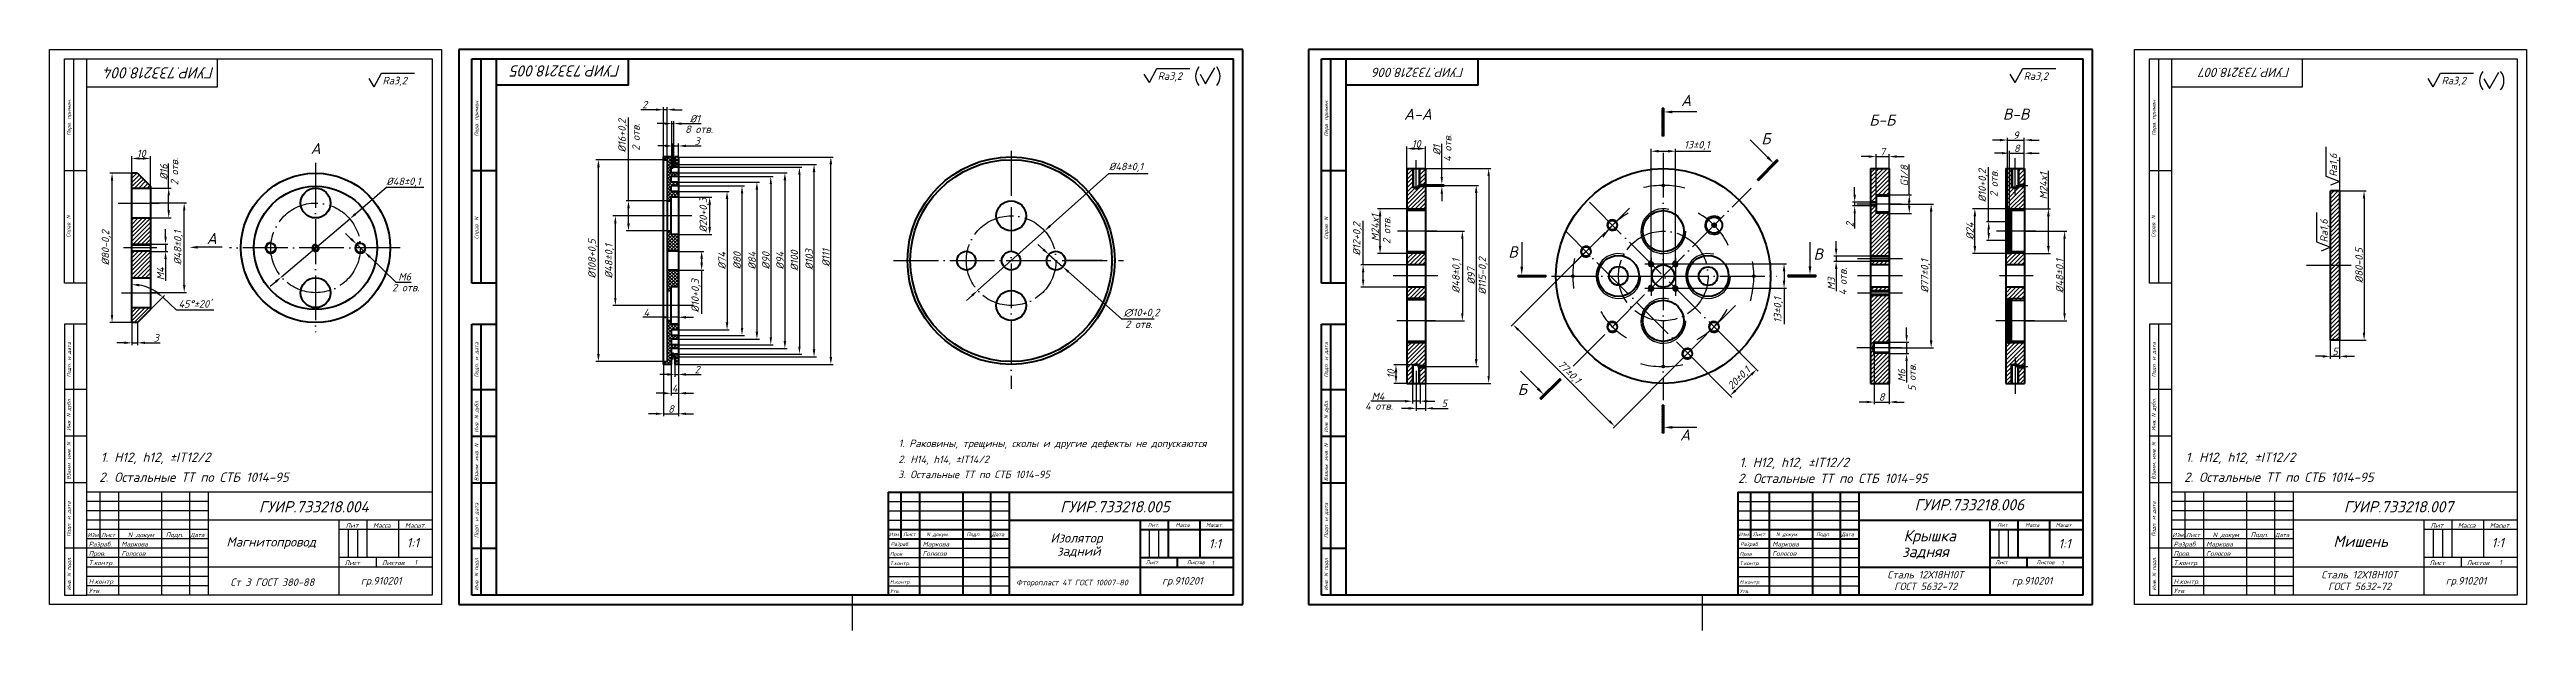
# Model space of a CAD drawing. Header units: millimetres. Extents: x -5427 to 3670, y -5891 to 948.
# Drawn here: x 1826 to 3153, y -565 to -254 of the extents above; entities that cross this region are included whole.
import ezdxf
from ezdxf.enums import TextEntityAlignment as Align

# ---------------------------------------------------------------- set-up
doc = ezdxf.new("R2010")
doc.units = ezdxf.units.MM
doc.header["$MEASUREMENT"] = 0
doc.linetypes.add('ACAD_ISO04W100', pattern=[30, 24, -3, 0, -3])
doc.layers.add('оси', color=1, linetype='ACAD_ISO04W100')
doc.layers.add('Толстые', color=7, linetype='Continuous', lineweight=50)
doc.layers.add('Тонкие', color=140, linetype='Continuous', lineweight=25)
doc.styles.get("Standard").update_dxf_attribs({"font": 'isocpeui.ttf'})
doc.styles.add('TXT', font='isocpeui.ttf')
doc.styles.add('Для рамки', font='simplex.shx', dxfattribs={"oblique": 15, "height": 4})
doc.dimstyles.new('ISO-25', dxfattribs={"dimtxt": 4, "dimasz": 4, "dimexe": 1.25, "dimexo": 0, "dimtad": 1, "dimtxsty": 'Standard', "dimcen": 2.5, "dimadec": 0, "dimazin": 0, "dimtfac": 1, "dimtmove": 0, "dimatfit": 3, "dimfxl": 1, "dimarcsym": 0})
pattern_1 = [(45, (195.175, 408.23262), (-0.1122532015, 0.1122532015), []), (135, (195.175, 408.23262), (-0.1122532015, -0.1122532015), [])]

msp = doc.modelspace()

# ---------------------------------------------------------------- texts
at = {"layer": 'Тонкие'}
for s, height, rotation, p in [('ГУИР.733218.004', 6, 180, (1914.77, -263.372)), ('ГУИР.733218.005', 6, 180, (2132.336, -262.329)), ('ГУИР.733218.006', 5, 180, (2584.289, -263.626)), ('ГУИР.733218.007', 5, 180, (3026.737, -263.626)), ('2 отв.', 4, 90, (2142.504, -308.032)), ('4 отв.', 4, 90, (2577.346, -313.982)), ('2 отв.', 4, 90, (1895.313, -326.505)), ('2 отв.', 4, 90, (2869.93, -332.806)), ('Ra1,6', 4, 90, (3051.759, -321.964)), ('2 отв.', 4, 90, (2544.585, -357.917)), ('Ra1,6', 4, 90, (3046.759, -357.141)), ('4 отв.', 4, 90, (2789.041, -385.454)), ('5 отв.', 4, 90, (2826.073, -436.724))]:
    msp.add_text(s, height=height, rotation=rotation, dxfattribs=at).set_placement(p)
for s, height, p in [('Ra3,2', 4, (2004.778, -272.484)), ('Ra3,2', 4, (2419.987, -270.094)), ('A', 6, (2700.343, -284.115)), ('Ra3,2', 4, (2883.842, -270.094)), ('Ra3,2', 4, (3107.71, -272.484)), ('А-А', 6, (2551.929, -291.503)), ('Б-Б', 6, (2801.131, -294.631)), ('В-В', 6, (2872.685, -291.503)), ('A', 6, (1966.205, -309.846)), ('8 отв.', 4, (2166.875, -298.55)), ('Б', 6, (2743.314, -304.596)), ('%%c48%%p0,1', 4, (2393.835, -318.484)), ('%%c48%%p0,1', 4, (2006.8, -326.454)), ('A', 6, (1910.555, -357.984)), ('В', 6, (2607.801, -365.239)), ('В', 6, (2771.263, -366.379)), ('2 отв.', 4, (2009.925, -383.33)), ("45%%d%%p20'", 4, (1895.484, -392.069)), ('2 отв.', 4, (2402.573, -402.961)), ('Б', 6, (2612.812, -438.841)), ('4 отв.', 4, (2531.074, -446.716)), ('1. Раковины, трещины, сколы и другие дефекты не допускаются', 4, (2281.179, -466.703)), ('A', 6, (2699.776, -463.183)), ('1. H12, h12, %%pIT12/2', 5, (1853.894, -474.63)), ('2. H14, h14, %%pIT14/2', 4, (2281.055, -475.279)), ('1. H12, h12, %%pIT12/2', 5, (2731.6, -477.379)), ('1. H12, h12, %%pIT12/2', 5, (2970.681, -474.63)), ('2. Остальные ТТ по СТБ 1014-95', 5, (1852.995, -485.31)), ('3. Остальные ТТ по СТБ 1014-95', 4, (2280.886, -483.338)), ('2. Остальные ТТ по СТБ 1014-95', 5, (2730.832, -485.913)), ('2. Остальные ТТ по СТБ 1014-95', 5, (2969.782, -485.31)), ('ГУИР.733218.004', 6, (1938.553, -501.631)), ('ГУИР.733218.005', 6, (2367.733, -501.631)), ('ГУИР.733218.006', 6, (2825.4, -500.563)), ('ГУИР.733218.007', 6, (3055.34, -501.631)), ('Изм.', 2.25, (1846.757, -514.844)), ('Разраб.', 2.5, (1847.389, -519.888)), ('Лист', 2.25, (1854.044, -514.844)), ('Маркова', 2.5, (1864.9, -519.888)), ('Дата', 2.25, (1901.793, -514.874)), ('Магнитопровод', 5, (1921.123, -519.949)), ('1:1', 5, (2017.676, -520.386)), ('Маркова', 2.5, (2294.079, -519.888)), ('Изолятор', 5, (2362.516, -517.821)), ('1:1', 5, (2447.275, -520.907)), ('Маркова', 2.5, (2749.218, -519.888)), ('1:1', 5, (2902.414, -520.907)), ('Изм.', 2.25, (2963.544, -514.844)), ('Разраб.', 2.5, (2964.176, -519.888)), ('Лист', 2.25, (2970.831, -514.844)), ('Маркова', 2.5, (2981.687, -519.888)), ('Дата', 2.25, (3018.58, -514.874)), ('Мишень', 6, (3049.697, -520.136)), ('1:1', 5, (3134.463, -520.386)), ('Пров.', 2.5, (1847.389, -524.888)), ('Т.контр.', 2.5, (1847.389, -529.888)), ('Голосов', 2.5, (1864.9, -524.888)), ('Лист', 2.5, (1984.389, -529.888)), ('Листов', 2.5, (2004.389, -529.888)), ('1', 2.5, (2021.827, -529.655)), ('Голосов', 2.5, (2294.079, -524.888)), ('задний', 5, (2366.057, -524.873)), ('1', 2, (2448.976, -529.63)), ('Голосов', 2.5, (2749.218, -524.888)), ('1', 2, (2904.115, -529.63)), ('Пров.', 2.5, (2964.176, -524.888)), ('Т.контр.', 2.5, (2964.176, -529.888)), ('Голосов', 2.5, (2981.687, -524.888)), ('Лист', 2.5, (3101.176, -529.888)), ('Листов', 2.5, (3121.176, -529.888)), ('1', 2.5, (3138.614, -529.655)), ('Утв.', 2.5, (1847.389, -544.888)), ('Н.контр.', 2.5, (1847.389, -539.888)), ('Ст 3 ГОСТ 380-88', 4, (1923.289, -541.023)), ('гр.910201', 4, (1993.174, -540.286)), ('Фторопласт 4Т ГОСТ 10007-80', 3, (2344.144, -540.699)), ('гр.910201', 4, (2422.354, -540.286)), ('Сталь 12Х18Н10Т', 4, (2810.839, -536.998)), ('ГОСТ 5632-72', 4, (2814.446, -543.278)), ('гр.910201', 4, (2877.493, -540.286)), ('Утв.', 2.5, (2964.176, -544.888)), ('Н.контр.', 2.5, (2964.176, -539.888)), ('Сталь 12Х18Н10Т', 4, (3043.307, -536.998)), ('ГОСТ 5632-72', 4, (3046.914, -543.278)), ('гр.910201', 4, (3109.961, -540.286))]:
    msp.add_text(s, height=height, dxfattribs=at).set_placement(p)
at = {"layer": 'Тонкие', "linetype": 'Continuous', "style": 'Для рамки', "oblique": 15}
for s, p in [('Перв. примен.', (1837.794, -299.916)), ('Перв. примен.', (2954.581, -299.916)), ('Справ. N', (1837.55, -354.551)), ('Справ. N', (2954.337, -354.551)), ('Подп. и дата', (1837.81, -429.33)), ('Подп. и дата', (2954.597, -429.33)), ('Инв. N дубл.', (1837.712, -457.97)), ('Инв. N дубл.', (2954.499, -457.97)), ('Взаим. инв. N', (1837.712, -484.132)), ('Взаим. инв. N', (2954.499, -484.132)), ('Подп. и дата', (1837.712, -514.632)), ('Подп. и дата', (2954.499, -514.632)), ('Инв. N подл.', (1837.937, -543.403)), ('Инв. N подл.', (2954.725, -543.403))]:
    msp.add_text(s, height=2, rotation=90, dxfattribs=at).set_placement(p)
at = {"layer": 'Тонкие', "style": 'Для рамки', "oblique": 15}
for s, p in [('Перв. примен.', (2056.089, -300.388)), ('Перв. примен.', (2511.228, -300.388)), ('Справ. N', (2056.089, -355.388)), ('Справ. N', (2511.228, -355.388)), ('Подп. и дата', (2056.089, -429.388)), ('Подп. и дата', (2511.228, -429.388)), ('Инв. N дубл.', (2056.089, -458.888)), ('Инв. N дубл.', (2511.228, -458.888)), ('Взаим. инв. N', (2056.089, -484.888)), ('Взаим. инв. N', (2511.228, -484.888)), ('Подп. и дата', (2056.089, -515.388)), ('Подп. и дата', (2511.228, -515.388)), ('Инв. N подл.', (2056.089, -543.388)), ('Инв. N подл.', (2511.228, -543.388))]:
    msp.add_text(s, height=2, rotation=90, dxfattribs=at).set_placement(p)
at = {"layer": 'Тонкие'}
for s, p in [('N докум', (1875.389, -514.888)), ('Подп.', (1893.389, -514.888)), ('Лит', (1988.389, -509.888)), ('Масса', (2004.389, -509.888)), ('Масшт.', (2022.389, -509.888)), ('N докум', (2992.176, -514.888)), ('Подп.', (3010.176, -514.888)), ('Лит', (3105.176, -509.888)), ('Масса', (3121.176, -509.888)), ('Масшт.', (3139.176, -509.888))]:
    msp.add_text(s, height=2.5, dxfattribs=at).set_placement(p, align=Align.CENTER)
at = {"layer": 'Тонкие', "style": 'Для рамки', "oblique": 15}
for s, p in [('Изм.', (2276.069, -514.388)), ('Лист', (2283.569, -514.388)), ('N докум.', (2296.069, -514.388)), ('Подп.', (2317.569, -514.388)), ('Дата', (2331.069, -514.388)), ('Лит.', (2414.569, -509.388)), ('Масса', (2429.569, -509.388)), ('Масшт.', (2445.928, -509.388)), ('Изм.', (2731.208, -514.388)), ('Лист', (2738.708, -514.388)), ('N докум.', (2751.208, -514.388)), ('Подп.', (2772.708, -514.388)), ('Дата', (2786.208, -514.388)), ('Лит.', (2869.708, -509.388)), ('Масса', (2884.708, -509.388)), ('Масшт.', (2901.067, -509.388)), ('Пров.', (2276.569, -524.888)), ('Т.контр.', (2276.569, -529.888)), ('Разраб.', (2276.95, -519.571)), ('Лист', (2413.569, -529.388)), ('Листов', (2435.569, -529.388)), ('Пров.', (2731.708, -524.888)), ('Т.контр.', (2731.708, -529.888)), ('Разраб.', (2732.089, -519.571)), ('Лист', (2868.708, -529.388)), ('Листов', (2890.708, -529.388)), ('Утв.', (2276.569, -544.888)), ('Н.контр.', (2276.569, -539.888)), ('Утв.', (2731.708, -544.888)), ('Н.контр.', (2731.708, -539.888))]:
    msp.add_text(s, height=2, dxfattribs=at).set_placement(p)
at = {"layer": 'Тонкие', "style": 'TXT'}
for s, p in [('Крышка', (2819.53, -517.136)), ('задняя', (2818.671, -525.633))]:
    msp.add_text(s, height=6, dxfattribs=at).set_placement(p)
at = {"layer": 'Тонкие', "char_height": 4, "attachment_point": 5}
for s, insert in [('M6', (2016.599, -375.536)), ('∅10+0,2', (2411.319, -395.096))]:
    msp.add_mtext(s, dxfattribs=dict(at, insert=insert))

# ---------------------------------------------------------------- blocks, each defined once
blk = doc.blocks.new('*D27')
at = {"layer": 'Defpoints', "color": 0, "transparency": 16777216}
for p in [(3053.1, -329.5), (3053.1, -409.5), (3066.2, -409.5)]:
    blk.add_point(p, dxfattribs=at)
at = {"layer": 'Тонкие', "color": 0, "lineweight": -2, "transparency": 16777216}
for p, q in [((3053.1, -329.5), (3067.4, -329.5)), ((3066.2, -333.5), (3066.2, -405.5)), ((3053.1, -409.5), (3067.4, -409.5))]:
    blk.add_line(p, q, dxfattribs=at)
at = {"layer": 'Тонкие', "color": 0, "transparency": 16777216}
for points in [[(3065.5, -333.5), (3066.8, -333.5), (3066.2, -329.5)], [(3065.5, -405.5), (3066.8, -405.5), (3066.2, -409.5)]]:
    blk.add_solid(points, dxfattribs=at)
at = {"layer": 'Тонкие', "color": 0, "transparency": 16777216, "insert": (3063.5, -369.5), "char_height": 4, "attachment_point": 5, "rotation": 90}
blk.add_mtext('%%c80-0.5', dxfattribs=at)
blk = doc.blocks.new('*D28')
at = {"layer": 'Defpoints', "color": 0, "transparency": 16777216}
for p in [(3048.1, -409.5), (3053.1, -409.5), (3053.1, -418.1)]:
    blk.add_point(p, dxfattribs=at)
at = {"layer": 'Тонкие', "color": 0, "lineweight": -2, "transparency": 16777216}
for p, q in [((3048.1, -409.5), (3048.1, -419.4)), ((3053.1, -409.5), (3053.1, -419.4)), ((3044.1, -418.1), (3040.1, -418.1)), ((3048.1, -418.1), (3053.1, -418.1)), ((3057.1, -418.1), (3061.1, -418.1))]:
    blk.add_line(p, q, dxfattribs=at)
at = {"layer": 'Тонкие', "color": 0, "transparency": 16777216}
for points in [[(3044.1, -417.5), (3044.1, -418.8), (3048.1, -418.1)], [(3057.1, -417.5), (3057.1, -418.8), (3053.1, -418.1)]]:
    blk.add_solid(points, dxfattribs=at)
at = {"layer": 'Тонкие', "color": 0, "transparency": 16777216, "insert": (3050.6, -415.5), "char_height": 4, "attachment_point": 5}
blk.add_mtext('5', dxfattribs=at)
blk = doc.blocks.new('BORDER')
for p, q in [((1, 1), (0, 1)), ((0, 1), (0, 0)), ((1, 0), (1, 1)), ((0, 0), (1, 0))]:
    blk.add_line(p, q)
blk = doc.blocks.new('*D427')
at = {"layer": 'Defpoints', "color": 0, "transparency": 16777216}
for p in [(2697.3, -308.3), (2684.3, -368.6), (2697.3, -368.6)]:
    blk.add_point(p, dxfattribs=at)
at = {"layer": 'Тонкие', "color": 0, "lineweight": -2, "transparency": 16777216}
for p, q in [((2684.3, -368.6), (2684.3, -307)), ((2688.3, -308.3), (2693.3, -308.3)), ((2697.3, -368.6), (2697.3, -307)), ((2697.3, -308.3), (2716.2, -308.3))]:
    blk.add_line(p, q, dxfattribs=at)
at = {"layer": 'Тонкие', "color": 0, "transparency": 16777216}
for points in [[(2688.3, -307.6), (2688.3, -309), (2684.3, -308.3)], [(2693.3, -307.6), (2693.3, -309), (2697.3, -308.3)]]:
    blk.add_solid(points, dxfattribs=at)
at = {"layer": 'Тонкие', "color": 0, "transparency": 16777216, "insert": (2708.8, -305.3), "char_height": 4, "attachment_point": 5}
blk.add_mtext('13%%p0,1', dxfattribs=at)
blk = doc.blocks.new('*D425')
at = {"layer": 'Defpoints', "color": 0, "transparency": 16777216}
for p in [(2649.4, -362), (2703.9, -416.5), (2664.8, -455.6)]:
    blk.add_point(p, dxfattribs=at)
at = {"layer": 'Тонкие', "color": 0, "lineweight": -2, "transparency": 16777216}
for p, q in [((2649.4, -362), (2609.4, -402)), ((2613.2, -404), (2661.9, -452.8)), ((2703.9, -416.5), (2663.9, -456.5))]:
    blk.add_line(p, q, dxfattribs=at)
at = {"layer": 'Тонкие', "color": 0, "transparency": 16777216}
for points in [[(2613.6, -403.5), (2612.7, -404.4), (2610.3, -401.1)], [(2662.4, -452.3), (2661.5, -453.2), (2664.8, -455.6)]]:
    blk.add_solid(points, dxfattribs=at)
at = {"layer": 'Тонкие', "color": 0, "transparency": 16777216, "insert": (2640.2, -426.8), "char_height": 4, "attachment_point": 5, "rotation": 315}
blk.add_mtext('77%%p0,1', dxfattribs=at)
blk = doc.blocks.new('*D430')
at = {"layer": 'Defpoints', "color": 0, "transparency": 16777216}
for p in [(2530, -369.1), (2553.5, -369.1), (2553.5, -381.1)]:
    blk.add_point(p, dxfattribs=at)
at = {"layer": 'Тонкие', "color": 0, "lineweight": -2, "transparency": 16777216}
for p, q in [((2530, -369.1), (2530, -345.6)), ((2553.5, -369.1), (2528.8, -369.1)), ((2553.5, -381.1), (2528.8, -381.1)), ((2530, -377.1), (2530, -373.1))]:
    blk.add_line(p, q, dxfattribs=at)
at = {"layer": 'Тонкие', "color": 0, "transparency": 16777216}
for points in [[(2529.4, -373.1), (2530.7, -373.1), (2530, -369.1)], [(2529.4, -377.1), (2530.7, -377.1), (2530, -381.1)]]:
    blk.add_solid(points, dxfattribs=at)
at = {"layer": 'Тонкие', "color": 0, "transparency": 16777216, "insert": (2527, -355.3), "char_height": 4, "attachment_point": 5, "rotation": 90}
blk.add_mtext('%%c12+0,2', dxfattribs=at)
blk = doc.blocks.new('*D419')
at = {"layer": 'Defpoints', "color": 0, "transparency": 16777216}
for p in [(2563.5, -317.6), (2563.5, -432.6), (2597.3, -432.6)]:
    blk.add_point(p, dxfattribs=at)
at = {"layer": 'Тонкие', "color": 0, "lineweight": -2, "transparency": 16777216}
for p, q in [((2563.5, -317.6), (2598.5, -317.6)), ((2597.3, -321.6), (2597.3, -428.6)), ((2563.5, -432.6), (2598.5, -432.6))]:
    blk.add_line(p, q, dxfattribs=at)
at = {"layer": 'Тонкие', "color": 0, "transparency": 16777216}
for points in [[(2596.6, -321.6), (2597.9, -321.6), (2597.3, -317.6)], [(2596.6, -428.6), (2597.9, -428.6), (2597.3, -432.6)]]:
    blk.add_solid(points, dxfattribs=at)
at = {"layer": 'Тонкие', "color": 0, "transparency": 16777216, "insert": (2594.3, -375.1), "char_height": 4, "attachment_point": 5, "rotation": 90}
blk.add_mtext('%%c115-0,2', dxfattribs=at)
blk = doc.blocks.new('*D418')
at = {"layer": 'Defpoints', "color": 0, "transparency": 16777216}
for p in [(2563.5, -326.6), (2563.5, -423.6), (2590.6, -423.6)]:
    blk.add_point(p, dxfattribs=at)
at = {"layer": 'Тонкие', "color": 0, "lineweight": -2, "transparency": 16777216}
for p, q in [((2563.5, -326.6), (2591.8, -326.6)), ((2590.6, -330.6), (2590.6, -419.6)), ((2563.5, -423.6), (2591.8, -423.6))]:
    blk.add_line(p, q, dxfattribs=at)
at = {"layer": 'Тонкие', "color": 0, "transparency": 16777216}
for points in [[(2589.9, -330.6), (2591.3, -330.6), (2590.6, -326.6)], [(2589.9, -419.6), (2591.3, -419.6), (2590.6, -423.6)]]:
    blk.add_solid(points, dxfattribs=at)
at = {"layer": 'Тонкие', "color": 0, "transparency": 16777216, "insert": (2587.9, -375.1), "char_height": 4, "attachment_point": 5, "rotation": 90}
blk.add_mtext('%%c97', dxfattribs=at)
blk = doc.blocks.new('*D417')
at = {"layer": 'Defpoints', "color": 0, "transparency": 16777216}
for p in [(2563.5, -351.1), (2563.5, -399.1), (2583.2, -399.1)]:
    blk.add_point(p, dxfattribs=at)
at = {"layer": 'Тонкие', "color": 0, "lineweight": -2, "transparency": 16777216}
for p, q in [((2563.5, -351.1), (2584.4, -351.1)), ((2583.2, -355.1), (2583.2, -395.1)), ((2563.5, -399.1), (2584.4, -399.1))]:
    blk.add_line(p, q, dxfattribs=at)
at = {"layer": 'Тонкие', "color": 0, "transparency": 16777216}
for points in [[(2582.5, -355.1), (2583.8, -355.1), (2583.2, -351.1)], [(2582.5, -395.1), (2583.8, -395.1), (2583.2, -399.1)]]:
    blk.add_solid(points, dxfattribs=at)
at = {"layer": 'Тонкие', "color": 0, "transparency": 16777216, "insert": (2580.2, -375.1), "char_height": 4, "attachment_point": 5, "rotation": 90}
blk.add_mtext('%%c48%%p0,1', dxfattribs=at)
blk = doc.blocks.new('*D421')
at = {"layer": 'Defpoints', "color": 0, "transparency": 16777216}
for p in [(2556.5, -432.6), (2560.5, -432.6), (2560.5, -442.1)]:
    blk.add_point(p, dxfattribs=at)
at = {"layer": 'Тонкие', "color": 0, "lineweight": -2, "transparency": 16777216}
for p, q in [((2556.5, -432.6), (2556.5, -443.4)), ((2560.5, -432.6), (2560.5, -443.4)), ((2552.5, -442.1), (2534.1, -442.1)), ((2560.5, -442.1), (2556.5, -442.1)), ((2564.5, -442.1), (2568.5, -442.1))]:
    blk.add_line(p, q, dxfattribs=at)
at = {"layer": 'Тонкие', "color": 0, "transparency": 16777216}
for points in [[(2552.5, -441.5), (2552.5, -442.8), (2556.5, -442.1)], [(2564.5, -441.5), (2564.5, -442.8), (2560.5, -442.1)]]:
    blk.add_solid(points, dxfattribs=at)
at = {"layer": 'Тонкие', "color": 0, "transparency": 16777216, "insert": (2538, -439.5), "char_height": 4, "attachment_point": 5}
blk.add_mtext('M4', dxfattribs=at)
blk = doc.blocks.new('*D422')
at = {"layer": 'Defpoints', "color": 0, "transparency": 16777216}
for p in [(2556.5, -422.6), (2547.6, -432.6), (2556.5, -432.6)]:
    blk.add_point(p, dxfattribs=at)
at = {"layer": 'Тонкие', "color": 0, "lineweight": -2, "transparency": 16777216}
for p, q in [((2556.5, -422.6), (2546.4, -422.6)), ((2556.5, -432.6), (2546.4, -432.6)), ((2547.6, -426.6), (2547.6, -428.6))]:
    blk.add_line(p, q, dxfattribs=at)
at = {"layer": 'Тонкие', "color": 0, "transparency": 16777216}
for points in [[(2547, -426.6), (2548.3, -426.6), (2547.6, -422.6)], [(2547, -428.6), (2548.3, -428.6), (2547.6, -432.6)]]:
    blk.add_solid(points, dxfattribs=at)
at = {"layer": 'Тонкие', "color": 0, "transparency": 16777216, "insert": (2545, -427.6), "char_height": 4, "attachment_point": 5, "rotation": 90}
blk.add_mtext('10', dxfattribs=at)
blk = doc.blocks.new('*D420')
at = {"layer": 'Defpoints', "color": 0, "transparency": 16777216}
for p in [(2558.5, -432.6), (2563.5, -432.6), (2563.5, -446)]:
    blk.add_point(p, dxfattribs=at)
at = {"layer": 'Тонкие', "color": 0, "lineweight": -2, "transparency": 16777216}
for p, q in [((2558.5, -432.6), (2558.5, -447.2)), ((2563.5, -432.6), (2563.5, -447.2)), ((2554.5, -446), (2550.5, -446)), ((2558.5, -446), (2563.5, -446)), ((2567.5, -446), (2575.5, -446))]:
    blk.add_line(p, q, dxfattribs=at)
at = {"layer": 'Тонкие', "color": 0, "transparency": 16777216}
for points in [[(2554.5, -445.3), (2554.5, -446.6), (2558.5, -446)], [(2567.5, -445.3), (2567.5, -446.6), (2563.5, -446)]]:
    blk.add_solid(points, dxfattribs=at)
at = {"layer": 'Тонкие', "color": 0, "transparency": 16777216, "insert": (2573.5, -443.3), "char_height": 4, "attachment_point": 5}
blk.add_mtext('5', dxfattribs=at)
blk = doc.blocks.new('*D429')
at = {"layer": 'Defpoints', "color": 0, "transparency": 16777216}
for p in [(2539.1, -339.1), (2553.5, -339.1), (2553.5, -363.1)]:
    blk.add_point(p, dxfattribs=at)
at = {"layer": 'Тонкие', "color": 0, "lineweight": -2, "transparency": 16777216}
for p, q in [((2553.5, -339.1), (2537.8, -339.1)), ((2539.1, -359.1), (2539.1, -343.1)), ((2553.5, -363.1), (2537.8, -363.1))]:
    blk.add_line(p, q, dxfattribs=at)
at = {"layer": 'Тонкие', "color": 0, "transparency": 16777216}
for points in [[(2538.4, -343.1), (2539.8, -343.1), (2539.1, -339.1)], [(2538.4, -359.1), (2539.8, -359.1), (2539.1, -363.1)]]:
    blk.add_solid(points, dxfattribs=at)
at = {"layer": 'Тонкие', "color": 0, "transparency": 16777216, "insert": (2536.5, -349.3), "char_height": 4, "attachment_point": 5, "rotation": 90}
blk.add_mtext('M24x1', dxfattribs=at)
blk = doc.blocks.new('*D423')
at = {"layer": 'Defpoints', "color": 0, "transparency": 16777216}
for p in [(2553.5, -317.6), (2563.5, -306.9), (2563.5, -317.6)]:
    blk.add_point(p, dxfattribs=at)
at = {"layer": 'Тонкие', "color": 0, "lineweight": -2, "transparency": 16777216}
for p, q in [((2553.5, -317.6), (2553.5, -305.7)), ((2557.5, -306.9), (2559.5, -306.9)), ((2563.5, -317.6), (2563.5, -305.7))]:
    blk.add_line(p, q, dxfattribs=at)
at = {"layer": 'Тонкие', "color": 0, "transparency": 16777216}
for points in [[(2557.5, -306.2), (2557.5, -307.6), (2553.5, -306.9)], [(2559.5, -306.2), (2559.5, -307.6), (2563.5, -306.9)]]:
    blk.add_solid(points, dxfattribs=at)
at = {"layer": 'Тонкие', "color": 0, "transparency": 16777216, "insert": (2558.5, -304.3), "char_height": 4, "attachment_point": 5}
blk.add_mtext('10', dxfattribs=at)
blk = doc.blocks.new('*D432')
at = {"layer": 'Defpoints', "color": 0, "transparency": 16777216}
for p in [(2563.5, -326.1), (2563.5, -327.1), (2572.2, -327.1)]:
    blk.add_point(p, dxfattribs=at)
at = {"layer": 'Тонкие', "color": 0, "lineweight": -2, "transparency": 16777216}
for p, q in [((2572.2, -322.1), (2572.2, -304.3)), ((2563.5, -326.1), (2573.4, -326.1)), ((2563.5, -327.1), (2573.4, -327.1)), ((2572.2, -327.1), (2572.2, -326.1)), ((2572.2, -331.1), (2572.2, -335.1))]:
    blk.add_line(p, q, dxfattribs=at)
at = {"layer": 'Тонкие', "color": 0, "transparency": 16777216}
for points in [[(2571.5, -322.1), (2572.8, -322.1), (2572.2, -326.1)], [(2571.5, -331.1), (2572.8, -331.1), (2572.2, -327.1)]]:
    blk.add_solid(points, dxfattribs=at)
at = {"layer": 'Тонкие', "color": 0, "transparency": 16777216, "insert": (2569.5, -307.7), "char_height": 4, "attachment_point": 5, "rotation": 90}
blk.add_mtext('%%c1', dxfattribs=at)
blk = doc.blocks.new('*D431')
at = {"layer": 'Defpoints', "color": 0, "transparency": 16777216}
for p in [(2783.4, -364.4), (2801.8, -364.4), (2801.8, -367.4)]:
    blk.add_point(p, dxfattribs=at)
at = {"layer": 'Тонкие', "color": 0, "lineweight": -2, "transparency": 16777216}
for p, q in [((2783.4, -360.4), (2783.4, -356.4)), ((2801.8, -364.4), (2782.2, -364.4)), ((2801.8, -367.4), (2782.2, -367.4)), ((2783.4, -364.4), (2783.4, -367.4)), ((2783.4, -371.4), (2783.4, -383.2))]:
    blk.add_line(p, q, dxfattribs=at)
at = {"layer": 'Тонкие', "color": 0, "transparency": 16777216}
for points in [[(2782.7, -360.4), (2784.1, -360.4), (2783.4, -364.4)], [(2782.7, -371.4), (2784.1, -371.4), (2783.4, -367.4)]]:
    blk.add_solid(points, dxfattribs=at)
at = {"layer": 'Тонкие', "color": 0, "transparency": 16777216, "insert": (2780.8, -379.3), "char_height": 4, "attachment_point": 5, "rotation": 90}
blk.add_mtext('M3', dxfattribs=at)
blk = doc.blocks.new('*D426')
at = {"layer": 'Defpoints', "color": 0, "transparency": 16777216}
for p in [(2697.3, -368.6), (2697.3, -381.6), (2755.5, -381.6)]:
    blk.add_point(p, dxfattribs=at)
at = {"layer": 'Тонкие', "color": 0, "lineweight": -2, "transparency": 16777216}
for p, q in [((2697.3, -368.6), (2756.8, -368.6)), ((2697.3, -381.6), (2756.8, -381.6)), ((2755.5, -372.6), (2755.5, -377.6)), ((2755.5, -381.6), (2755.5, -400.8))]:
    blk.add_line(p, q, dxfattribs=at)
at = {"layer": 'Тонкие', "color": 0, "transparency": 16777216}
for points in [[(2754.8, -372.6), (2756.2, -372.6), (2755.5, -368.6)], [(2754.8, -377.6), (2756.2, -377.6), (2755.5, -381.6)]]:
    blk.add_solid(points, dxfattribs=at)
at = {"layer": 'Тонкие', "color": 0, "transparency": 16777216, "insert": (2752.5, -393.3), "char_height": 4, "attachment_point": 5, "rotation": 90}
blk.add_mtext('13%%p0,1', dxfattribs=at)
blk = doc.blocks.new('*D412')
at = {"layer": 'Defpoints', "color": 0, "transparency": 16777216}
for p in [(2811.9, -336.6), (2834.3, -336.6), (2811.8, -413.6)]:
    blk.add_point(p, dxfattribs=at)
at = {"layer": 'Тонкие', "color": 0, "lineweight": -2, "transparency": 16777216}
for p, q in [((2811.9, -336.6), (2835.5, -336.6)), ((2834.3, -409.6), (2834.3, -340.6)), ((2811.8, -413.6), (2835.5, -413.6))]:
    blk.add_line(p, q, dxfattribs=at)
at = {"layer": 'Тонкие', "color": 0, "transparency": 16777216}
for points in [[(2833.6, -340.6), (2835, -340.6), (2834.3, -336.6)], [(2833.6, -409.6), (2835, -409.6), (2834.3, -413.6)]]:
    blk.add_solid(points, dxfattribs=at)
at = {"layer": 'Тонкие', "color": 0, "transparency": 16777216, "insert": (2831.3, -375.1), "char_height": 4, "attachment_point": 5, "rotation": 90}
blk.add_mtext('%%c77%%p0,1', dxfattribs=at)
blk = doc.blocks.new('*D416')
at = {"layer": 'Defpoints', "color": 0, "transparency": 16777216}
for p in [(2803.8, -416.6), (2811.8, -416.6), (2811.8, -442.6)]:
    blk.add_point(p, dxfattribs=at)
at = {"layer": 'Тонкие', "color": 0, "lineweight": -2, "transparency": 16777216}
for p, q in [((2803.8, -416.6), (2803.8, -443.8)), ((2811.8, -416.6), (2811.8, -443.8)), ((2799.8, -442.6), (2795.8, -442.6)), ((2803.8, -442.6), (2811.8, -442.6)), ((2815.8, -442.6), (2819.8, -442.6))]:
    blk.add_line(p, q, dxfattribs=at)
at = {"layer": 'Тонкие', "color": 0, "transparency": 16777216}
for points in [[(2799.8, -441.9), (2799.8, -443.2), (2803.8, -442.6)], [(2815.8, -441.9), (2815.8, -443.2), (2811.8, -442.6)]]:
    blk.add_solid(points, dxfattribs=at)
at = {"layer": 'Тонкие', "color": 0, "transparency": 16777216, "insert": (2807.8, -439.9), "char_height": 4, "attachment_point": 5}
blk.add_mtext('8', dxfattribs=at)
blk = doc.blocks.new('*D415')
at = {"layer": 'Defpoints', "color": 0, "transparency": 16777216}
for p in [(2811.8, -410.6), (2811.8, -416.6), (2821.1, -416.6)]:
    blk.add_point(p, dxfattribs=at)
at = {"layer": 'Тонкие', "color": 0, "lineweight": -2, "transparency": 16777216}
for p, q in [((2811.8, -410.6), (2822.4, -410.6)), ((2821.1, -406.6), (2821.1, -402.6)), ((2821.1, -410.6), (2821.1, -416.6)), ((2811.8, -416.6), (2822.4, -416.6)), ((2821.1, -420.6), (2821.1, -432.2))]:
    blk.add_line(p, q, dxfattribs=at)
at = {"layer": 'Тонкие', "color": 0, "transparency": 16777216}
for points in [[(2820.5, -406.6), (2821.8, -406.6), (2821.1, -410.6)], [(2820.5, -420.6), (2821.8, -420.6), (2821.1, -416.6)]]:
    blk.add_solid(points, dxfattribs=at)
at = {"layer": 'Тонкие', "color": 0, "transparency": 16777216, "insert": (2818.5, -428.4), "char_height": 4, "attachment_point": 5, "rotation": 90}
blk.add_mtext('M6', dxfattribs=at)
blk = doc.blocks.new('*D424')
at = {"layer": 'Defpoints', "color": 0, "transparency": 16777216}
for p in [(2718, -402.3), (2703.9, -416.5), (2740.8, -425.1)]:
    blk.add_point(p, dxfattribs=at)
at = {"layer": 'Тонкие', "color": 0, "lineweight": -2, "transparency": 16777216}
for p, q in [((2718, -402.3), (2741.7, -426)), ((2703.9, -416.5), (2727.5, -440.1)), ((2729.5, -436.4), (2737.9, -427.9))]:
    blk.add_line(p, q, dxfattribs=at)
at = {"layer": 'Тонкие', "color": 0, "transparency": 16777216}
for points in [[(2729, -435.9), (2729.9, -436.9), (2726.6, -439.2)], [(2737.5, -427.4), (2738.4, -428.4), (2740.8, -425.1)]]:
    blk.add_solid(points, dxfattribs=at)
at = {"layer": 'Тонкие', "color": 0, "transparency": 16777216, "insert": (2731.6, -430), "char_height": 4, "attachment_point": 5, "rotation": 45}
blk.add_mtext('20%%p0,1', dxfattribs=at)
blk = doc.blocks.new('*D428')
at = {"layer": 'Defpoints', "color": 0, "transparency": 16777216}
for p in [(2811.8, -311.2), (2804.8, -331.6), (2811.8, -331.6)]:
    blk.add_point(p, dxfattribs=at)
at = {"layer": 'Тонкие', "color": 0, "lineweight": -2, "transparency": 16777216}
for p, q in [((2800.8, -311.2), (2796.8, -311.2)), ((2804.8, -331.6), (2804.8, -309.9)), ((2804.8, -311.2), (2811.8, -311.2)), ((2811.8, -331.6), (2811.8, -309.9)), ((2815.8, -311.2), (2819.8, -311.2))]:
    blk.add_line(p, q, dxfattribs=at)
at = {"layer": 'Тонкие', "color": 0, "transparency": 16777216}
for points in [[(2800.8, -310.5), (2800.8, -311.8), (2804.8, -311.2)], [(2815.8, -310.5), (2815.8, -311.8), (2811.8, -311.2)]]:
    blk.add_solid(points, dxfattribs=at)
at = {"layer": 'Тонкие', "color": 0, "transparency": 16777216, "insert": (2808.3, -308.5), "char_height": 4, "attachment_point": 5}
blk.add_mtext('7', dxfattribs=at)
blk = doc.blocks.new('*D413')
at = {"layer": 'Defpoints', "color": 0, "transparency": 16777216}
for p in [(2811.8, -331.6), (2811.8, -341.6), (2822.6, -341.6)]:
    blk.add_point(p, dxfattribs=at)
at = {"layer": 'Тонкие', "color": 0, "lineweight": -2, "transparency": 16777216}
for p, q in [((2822.6, -331.6), (2822.6, -315.4)), ((2811.8, -331.6), (2823.8, -331.6)), ((2811.8, -341.6), (2823.8, -341.6)), ((2822.6, -337.6), (2822.6, -335.6))]:
    blk.add_line(p, q, dxfattribs=at)
at = {"layer": 'Тонкие', "color": 0, "transparency": 16777216}
for points in [[(2821.9, -335.6), (2823.2, -335.6), (2822.6, -331.6)], [(2821.9, -337.6), (2823.2, -337.6), (2822.6, -341.6)]]:
    blk.add_solid(points, dxfattribs=at)
at = {"layer": 'Тонкие', "color": 0, "transparency": 16777216, "insert": (2819.9, -321.5), "char_height": 4, "attachment_point": 5, "rotation": 90}
blk.add_mtext('G1/8', dxfattribs=at)
blk = doc.blocks.new('*D414')
at = {"layer": 'Defpoints', "color": 0, "transparency": 16777216}
for p in [(2793.3, -337.6), (2801.8, -335.6), (2801.8, -337.6)]:
    blk.add_point(p, dxfattribs=at)
at = {"layer": 'Тонкие', "color": 0, "lineweight": -2, "transparency": 16777216}
for p, q in [((2793.3, -331.6), (2793.3, -327.6)), ((2801.8, -335.6), (2792.1, -335.6)), ((2801.8, -337.6), (2792.1, -337.6)), ((2793.3, -335.6), (2793.3, -337.6)), ((2793.3, -341.6), (2793.3, -349.7))]:
    blk.add_line(p, q, dxfattribs=at)
at = {"layer": 'Тонкие', "color": 0, "transparency": 16777216}
for points in [[(2792.7, -331.6), (2794, -331.6), (2793.3, -335.6)], [(2792.7, -341.6), (2794, -341.6), (2793.3, -337.6)]]:
    blk.add_solid(points, dxfattribs=at)
at = {"layer": 'Тонкие', "color": 0, "transparency": 16777216, "insert": (2790.7, -347.6), "char_height": 4, "attachment_point": 5, "rotation": 90}
blk.add_mtext('2', dxfattribs=at)
blk = doc.blocks.new('*D433')
at = {"layer": 'Defpoints', "color": 0, "transparency": 16777216}
for p in [(2884.2, -339.1), (2884.2, -363.1), (2897.1, -363.1)]:
    blk.add_point(p, dxfattribs=at)
at = {"layer": 'Тонкие', "color": 0, "lineweight": -2, "transparency": 16777216}
for p, q in [((2897.1, -339.1), (2897.1, -318.8)), ((2884.2, -339.1), (2898.3, -339.1)), ((2897.1, -359.1), (2897.1, -343.1)), ((2884.2, -363.1), (2898.3, -363.1))]:
    blk.add_line(p, q, dxfattribs=at)
at = {"layer": 'Тонкие', "color": 0, "transparency": 16777216}
for points in [[(2896.4, -343.1), (2897.8, -343.1), (2897.1, -339.1)], [(2896.4, -359.1), (2897.8, -359.1), (2897.1, -363.1)]]:
    blk.add_solid(points, dxfattribs=at)
at = {"layer": 'Тонкие', "color": 0, "transparency": 16777216, "insert": (2894.5, -326.9), "char_height": 4, "attachment_point": 5, "rotation": 90}
blk.add_mtext('M24x1', dxfattribs=at)
blk = doc.blocks.new('*D434')
at = {"layer": 'Defpoints', "color": 0, "transparency": 16777216}
for p in [(2865.1, -346.1), (2874.2, -346.1), (2874.2, -356.1)]:
    blk.add_point(p, dxfattribs=at)
at = {"layer": 'Тонкие', "color": 0, "lineweight": -2, "transparency": 16777216}
for p, q in [((2865.1, -346.1), (2865.1, -316.9)), ((2874.2, -346.1), (2863.9, -346.1)), ((2874.2, -356.1), (2863.9, -356.1)), ((2865.1, -352.1), (2865.1, -350.1))]:
    blk.add_line(p, q, dxfattribs=at)
at = {"layer": 'Тонкие', "color": 0, "transparency": 16777216}
for points in [[(2864.5, -350.1), (2865.8, -350.1), (2865.1, -346.1)], [(2864.5, -352.1), (2865.8, -352.1), (2865.1, -356.1)]]:
    blk.add_solid(points, dxfattribs=at)
at = {"layer": 'Тонкие', "color": 0, "transparency": 16777216, "insert": (2862.1, -326.7), "char_height": 4, "attachment_point": 5, "rotation": 90}
blk.add_mtext('%%c10+0,2', dxfattribs=at)
blk = doc.blocks.new('*D435')
at = {"layer": 'Defpoints', "color": 0, "transparency": 16777216}
for p in [(2857.7, -339.1), (2875.2, -339.1), (2875.2, -363.1)]:
    blk.add_point(p, dxfattribs=at)
at = {"layer": 'Тонкие', "color": 0, "lineweight": -2, "transparency": 16777216}
for p, q in [((2875.2, -339.1), (2856.4, -339.1)), ((2857.7, -359.1), (2857.7, -343.1)), ((2875.2, -363.1), (2856.4, -363.1))]:
    blk.add_line(p, q, dxfattribs=at)
at = {"layer": 'Тонкие', "color": 0, "transparency": 16777216}
for points in [[(2857, -343.1), (2858.4, -343.1), (2857.7, -339.1)], [(2857, -359.1), (2858.4, -359.1), (2857.7, -363.1)]]:
    blk.add_solid(points, dxfattribs=at)
at = {"layer": 'Тонкие', "color": 0, "transparency": 16777216, "insert": (2855.1, -351.1), "char_height": 4, "attachment_point": 5, "rotation": 90}
blk.add_mtext('%%c24', dxfattribs=at)
blk = doc.blocks.new('*D436')
at = {"layer": 'Defpoints', "color": 0, "transparency": 16777216}
for p in [(2884.2, -351.1), (2905.8, -351.1), (2884.2, -399.1)]:
    blk.add_point(p, dxfattribs=at)
at = {"layer": 'Тонкие', "color": 0, "lineweight": -2, "transparency": 16777216}
for p, q in [((2884.2, -351.1), (2907, -351.1)), ((2905.8, -395.1), (2905.8, -355.1)), ((2884.2, -399.1), (2907, -399.1))]:
    blk.add_line(p, q, dxfattribs=at)
at = {"layer": 'Тонкие', "color": 0, "transparency": 16777216}
for points in [[(2905.1, -355.1), (2906.4, -355.1), (2905.8, -351.1)], [(2905.1, -395.1), (2906.4, -395.1), (2905.8, -399.1)]]:
    blk.add_solid(points, dxfattribs=at)
at = {"layer": 'Тонкие', "color": 0, "transparency": 16777216, "insert": (2903.1, -375.1), "char_height": 4, "attachment_point": 5, "rotation": 90}
blk.add_mtext('%%c48%%p0.1', dxfattribs=at)
blk = doc.blocks.new('*D437')
at = {"layer": 'Defpoints', "color": 0, "transparency": 16777216}
for p in [(2884.2, -309.4), (2884.2, -317.6), (2876.2, -339.1)]:
    blk.add_point(p, dxfattribs=at)
at = {"layer": 'Тонкие', "color": 0, "lineweight": -2, "transparency": 16777216}
for p, q in [((2872.2, -309.4), (2868.2, -309.4)), ((2876.2, -339.1), (2876.2, -308.1)), ((2876.2, -309.4), (2884.2, -309.4)), ((2884.2, -317.6), (2884.2, -308.1)), ((2888.2, -309.4), (2892.2, -309.4))]:
    blk.add_line(p, q, dxfattribs=at)
at = {"layer": 'Тонкие', "color": 0, "transparency": 16777216}
for points in [[(2872.2, -308.7), (2872.2, -310), (2876.2, -309.4)], [(2888.2, -308.7), (2888.2, -310), (2884.2, -309.4)]]:
    blk.add_solid(points, dxfattribs=at)
at = {"layer": 'Тонкие', "color": 0, "transparency": 16777216, "insert": (2880.2, -306.8), "char_height": 4, "attachment_point": 5}
blk.add_mtext('8', dxfattribs=at)
blk = doc.blocks.new('*D438')
at = {"layer": 'Defpoints', "color": 0, "transparency": 16777216}
for p in [(2884.2, -302.3), (2884.2, -317.6), (2875.2, -339.1)]:
    blk.add_point(p, dxfattribs=at)
at = {"layer": 'Тонкие', "color": 0, "lineweight": -2, "transparency": 16777216}
for p, q in [((2871.2, -302.3), (2867.2, -302.3)), ((2875.2, -339.1), (2875.2, -301.1)), ((2875.2, -302.3), (2884.2, -302.3)), ((2884.2, -317.6), (2884.2, -301.1)), ((2888.2, -302.3), (2892.2, -302.3))]:
    blk.add_line(p, q, dxfattribs=at)
at = {"layer": 'Тонкие', "color": 0, "transparency": 16777216}
for points in [[(2871.2, -301.7), (2871.2, -303), (2875.2, -302.3)], [(2888.2, -301.7), (2888.2, -303), (2884.2, -302.3)]]:
    blk.add_solid(points, dxfattribs=at)
at = {"layer": 'Тонкие', "color": 0, "transparency": 16777216, "insert": (2879.7, -299.7), "char_height": 4, "attachment_point": 5}
blk.add_mtext('9', dxfattribs=at)
blk = doc.blocks.new('*D439')
at = {"layer": 'Defpoints', "color": 0, "transparency": 16777216}
for p in [(2155.3, -422.4), (2163.3, -422.4), (2163.3, -448.9)]:
    blk.add_point(p, dxfattribs=at)
at = {"layer": 'Тонкие', "color": 0, "lineweight": -2, "transparency": 16777216}
for p, q in [((2155.3, -422.4), (2155.3, -450.1)), ((2163.3, -422.4), (2163.3, -450.1)), ((2151.3, -448.9), (2147.3, -448.9)), ((2155.3, -448.9), (2163.3, -448.9)), ((2167.3, -448.9), (2171.3, -448.9))]:
    blk.add_line(p, q, dxfattribs=at)
at = {"layer": 'Тонкие', "color": 0, "transparency": 16777216}
for points in [[(2151.3, -448.2), (2151.3, -449.5), (2155.3, -448.9)], [(2167.3, -448.2), (2167.3, -449.5), (2163.3, -448.9)]]:
    blk.add_solid(points, dxfattribs=at)
at = {"layer": 'Тонкие', "color": 0, "transparency": 16777216, "insert": (2159.3, -446.3), "char_height": 4, "attachment_point": 5}
blk.add_mtext('8', dxfattribs=at)
blk = doc.blocks.new('*D440')
at = {"layer": 'Defpoints', "color": 0, "transparency": 16777216}
for p in [(2161.3, -422.4), (2163.3, -422.4), (2163.3, -427.8)]:
    blk.add_point(p, dxfattribs=at)
at = {"layer": 'Тонкие', "color": 0, "lineweight": -2, "transparency": 16777216}
for p, q in [((2161.3, -422.4), (2161.3, -429.1)), ((2163.3, -422.4), (2163.3, -429.1)), ((2157.3, -427.8), (2153.3, -427.8)), ((2161.3, -427.8), (2163.3, -427.8)), ((2167.3, -427.8), (2175.4, -427.8))]:
    blk.add_line(p, q, dxfattribs=at)
at = {"layer": 'Тонкие', "color": 0, "transparency": 16777216}
for points in [[(2157.3, -427.1), (2157.3, -428.5), (2161.3, -427.8)], [(2167.3, -427.1), (2167.3, -428.5), (2163.3, -427.8)]]:
    blk.add_solid(points, dxfattribs=at)
at = {"layer": 'Тонкие', "color": 0, "transparency": 16777216, "insert": (2173.3, -425.2), "char_height": 4, "attachment_point": 5}
blk.add_mtext('2', dxfattribs=at)
blk = doc.blocks.new('*D441')
at = {"layer": 'Defpoints', "color": 0, "transparency": 16777216}
for p in [(2159.3, -416.9), (2163.3, -422.4), (2163.3, -437.9)]:
    blk.add_point(p, dxfattribs=at)
at = {"layer": 'Тонкие', "color": 0, "lineweight": -2, "transparency": 16777216}
for p, q in [((2159.3, -416.9), (2159.3, -439.1)), ((2163.3, -422.4), (2163.3, -439.1)), ((2155.3, -437.9), (2151.3, -437.9)), ((2159.3, -437.9), (2163.3, -437.9)), ((2167.3, -437.9), (2171.3, -437.9))]:
    blk.add_line(p, q, dxfattribs=at)
at = {"layer": 'Тонкие', "color": 0, "transparency": 16777216}
for points in [[(2155.3, -437.2), (2155.3, -438.5), (2159.3, -437.9)], [(2167.3, -437.2), (2167.3, -438.5), (2163.3, -437.9)]]:
    blk.add_solid(points, dxfattribs=at)
at = {"layer": 'Тонкие', "color": 0, "transparency": 16777216, "insert": (2161.3, -435.2), "char_height": 4, "attachment_point": 5}
blk.add_mtext('4', dxfattribs=at)
blk = doc.blocks.new('*D442')
at = {"layer": 'Defpoints', "color": 0, "transparency": 16777216}
for p in [(1880.5, -312.2), (1870.5, -320), (1880.5, -327)]:
    blk.add_point(p, dxfattribs=at)
at = {"layer": 'Тонкие', "color": 0, "lineweight": -2, "transparency": 16777216}
for p, q in [((1870.5, -320), (1870.5, -310.9)), ((1874.5, -312.2), (1876.5, -312.2)), ((1880.5, -327), (1880.5, -310.9))]:
    blk.add_line(p, q, dxfattribs=at)
at = {"layer": 'Тонкие', "color": 0, "transparency": 16777216}
for points in [[(1874.5, -311.5), (1874.5, -312.8), (1870.5, -312.2)], [(1876.5, -311.5), (1876.5, -312.8), (1880.5, -312.2)]]:
    blk.add_solid(points, dxfattribs=at)
at = {"layer": 'Тонкие', "color": 0, "transparency": 16777216, "insert": (1875.5, -309.5), "char_height": 4, "attachment_point": 5}
blk.add_mtext('10', dxfattribs=at)
blk = doc.blocks.new('*D443')
at = {"layer": 'Defpoints', "color": 0, "transparency": 16777216}
for p in [(1870.5, -400), (1873.5, -400), (1873.5, -410.9)]:
    blk.add_point(p, dxfattribs=at)
at = {"layer": 'Тонкие', "color": 0, "lineweight": -2, "transparency": 16777216}
for p, q in [((1866.5, -410.9), (1862.5, -410.9)), ((1870.5, -400), (1870.5, -412.1)), ((1870.5, -410.9), (1873.5, -410.9)), ((1873.5, -400), (1873.5, -412.1)), ((1877.5, -410.9), (1885.6, -410.9))]:
    blk.add_line(p, q, dxfattribs=at)
at = {"layer": 'Тонкие', "color": 0, "transparency": 16777216}
for points in [[(1866.5, -410.2), (1866.5, -411.5), (1870.5, -410.9)], [(1877.5, -410.2), (1877.5, -411.5), (1873.5, -410.9)]]:
    blk.add_solid(points, dxfattribs=at)
at = {"layer": 'Тонкие', "color": 0, "transparency": 16777216, "insert": (1883.5, -408.2), "char_height": 4, "attachment_point": 5}
blk.add_mtext('3', dxfattribs=at)
blk = doc.blocks.new('*D444')
at = {"layer": 'Defpoints', "color": 0, "transparency": 16777216}
for p in [(1859.9, -320), (1870.5, -320), (1870.5, -400)]:
    blk.add_point(p, dxfattribs=at)
at = {"layer": 'Тонкие', "color": 0, "lineweight": -2, "transparency": 16777216}
for p, q in [((1870.5, -320), (1858.6, -320)), ((1859.9, -396), (1859.9, -324)), ((1870.5, -400), (1858.6, -400))]:
    blk.add_line(p, q, dxfattribs=at)
at = {"layer": 'Тонкие', "color": 0, "transparency": 16777216}
for points in [[(1859.2, -324), (1860.5, -324), (1859.9, -320)], [(1859.2, -396), (1860.5, -396), (1859.9, -400)]]:
    blk.add_solid(points, dxfattribs=at)
at = {"layer": 'Тонкие', "color": 0, "transparency": 16777216, "insert": (1856.8, -360), "char_height": 4, "attachment_point": 5, "rotation": 90}
blk.add_mtext('%%c80-0,2', dxfattribs=at)
blk = doc.blocks.new('*D445')
at = {"layer": 'Defpoints', "color": 0, "transparency": 16777216}
for p in [(2163.3, -397.2), (2159.3, -398.9), (2163.3, -398.9)]:
    blk.add_point(p, dxfattribs=at)
at = {"layer": 'Тонкие', "color": 0, "lineweight": -2, "transparency": 16777216}
for p, q in [((2155.3, -397.2), (2144.2, -397.2)), ((2159.3, -398.9), (2159.3, -396)), ((2163.3, -397.2), (2159.3, -397.2)), ((2163.3, -398.9), (2163.3, -396)), ((2167.3, -397.2), (2171.3, -397.2))]:
    blk.add_line(p, q, dxfattribs=at)
at = {"layer": 'Тонкие', "color": 0, "transparency": 16777216}
for points in [[(2155.3, -396.5), (2155.3, -397.9), (2159.3, -397.2)], [(2167.3, -396.5), (2167.3, -397.9), (2163.3, -397.2)]]:
    blk.add_solid(points, dxfattribs=at)
at = {"layer": 'Тонкие', "color": 0, "transparency": 16777216, "insert": (2146.1, -394.6), "char_height": 4, "attachment_point": 5}
blk.add_mtext('4', dxfattribs=at)
blk = doc.blocks.new('*D446')
at = {"layer": 'Defpoints', "color": 0, "transparency": 16777216}
for p in [(2160.8, -293.5), (2159.8, -315.4), (2160.8, -315.4)]:
    blk.add_point(p, dxfattribs=at)
at = {"layer": 'Тонкие', "color": 0, "lineweight": -2, "transparency": 16777216}
for p, q in [((2155.8, -293.5), (2151.8, -293.5)), ((2159.8, -315.4), (2159.8, -292.3)), ((2159.8, -293.5), (2160.8, -293.5)), ((2160.8, -315.4), (2160.8, -292.3)), ((2164.8, -293.5), (2175.5, -293.5))]:
    blk.add_line(p, q, dxfattribs=at)
at = {"layer": 'Тонкие', "color": 0, "transparency": 16777216}
for points in [[(2155.8, -292.9), (2155.8, -294.2), (2159.8, -293.5)], [(2164.8, -292.9), (2164.8, -294.2), (2160.8, -293.5)]]:
    blk.add_solid(points, dxfattribs=at)
at = {"layer": 'Тонкие', "color": 0, "transparency": 16777216, "insert": (2172.1, -290.9), "char_height": 4, "attachment_point": 5}
blk.add_mtext('%%c1', dxfattribs=at)
blk = doc.blocks.new('*D447')
at = {"layer": 'Defpoints', "color": 0, "transparency": 16777216}
for p in [(2157.3, -286.1), (2155.3, -312.9), (2157.3, -312.9)]:
    blk.add_point(p, dxfattribs=at)
at = {"layer": 'Тонкие', "color": 0, "lineweight": -2, "transparency": 16777216}
for p, q in [((2151.3, -286.1), (2143.2, -286.1)), ((2155.3, -312.9), (2155.3, -284.8)), ((2157.3, -286.1), (2155.3, -286.1)), ((2157.3, -312.9), (2157.3, -284.8)), ((2161.3, -286.1), (2165.3, -286.1))]:
    blk.add_line(p, q, dxfattribs=at)
at = {"layer": 'Тонкие', "color": 0, "transparency": 16777216}
for points in [[(2151.3, -285.4), (2151.3, -286.7), (2155.3, -286.1)], [(2161.3, -285.4), (2161.3, -286.7), (2157.3, -286.1)]]:
    blk.add_solid(points, dxfattribs=at)
at = {"layer": 'Тонкие', "color": 0, "transparency": 16777216, "insert": (2145.2, -283.4), "char_height": 4, "attachment_point": 5}
blk.add_mtext('2', dxfattribs=at)
blk = doc.blocks.new('*D448')
at = {"layer": 'Defpoints', "color": 0, "transparency": 16777216}
for p in [(2129.5, -342.9), (2157.3, -342.9), (2157.3, -390.9)]:
    blk.add_point(p, dxfattribs=at)
at = {"layer": 'Тонкие', "color": 0, "lineweight": -2, "transparency": 16777216}
for p, q in [((2157.3, -342.9), (2128.2, -342.9)), ((2129.5, -386.9), (2129.5, -346.9)), ((2157.3, -390.9), (2128.2, -390.9))]:
    blk.add_line(p, q, dxfattribs=at)
at = {"layer": 'Тонкие', "color": 0, "transparency": 16777216}
for points in [[(2128.8, -346.9), (2130.1, -346.9), (2129.5, -342.9)], [(2128.8, -386.9), (2130.1, -386.9), (2129.5, -390.9)]]:
    blk.add_solid(points, dxfattribs=at)
at = {"layer": 'Тонкие', "color": 0, "transparency": 16777216, "insert": (2126.4, -367.2), "char_height": 4, "attachment_point": 5, "rotation": 90}
blk.add_mtext('%%c48%%p0,1', dxfattribs=at)
blk = doc.blocks.new('*D449')
at = {"layer": 'Defpoints', "color": 0, "transparency": 16777216}
for p in [(2136.5, -334.9), (2159.3, -334.9), (2159.3, -350.9)]:
    blk.add_point(p, dxfattribs=at)
at = {"layer": 'Тонкие', "color": 0, "lineweight": -2, "transparency": 16777216}
for p, q in [((2136.5, -334.9), (2136.5, -290.2)), ((2159.3, -334.9), (2135.3, -334.9)), ((2136.5, -346.9), (2136.5, -338.9)), ((2159.3, -350.9), (2135.3, -350.9))]:
    blk.add_line(p, q, dxfattribs=at)
at = {"layer": 'Тонкие', "color": 0, "transparency": 16777216}
for points in [[(2135.8, -338.9), (2137.2, -338.9), (2136.5, -334.9)], [(2135.8, -346.9), (2137.2, -346.9), (2136.5, -350.9)]]:
    blk.add_solid(points, dxfattribs=at)
at = {"layer": 'Тонкие', "color": 0, "transparency": 16777216, "insert": (2133.5, -300), "char_height": 4, "attachment_point": 5, "rotation": 90}
blk.add_mtext('%%c16+0,2', dxfattribs=at)
blk = doc.blocks.new('*D450')
at = {"layer": 'Defpoints', "color": 0, "transparency": 16777216}
for p in [(2120.4, -312.9), (2155.3, -312.9), (2155.3, -420.9)]:
    blk.add_point(p, dxfattribs=at)
at = {"layer": 'Тонкие', "color": 0, "lineweight": -2, "transparency": 16777216}
for p, q in [((2155.3, -312.9), (2119.1, -312.9)), ((2120.4, -416.9), (2120.4, -316.9)), ((2155.3, -420.9), (2119.1, -420.9))]:
    blk.add_line(p, q, dxfattribs=at)
at = {"layer": 'Тонкие', "color": 0, "transparency": 16777216}
for points in [[(2119.7, -316.9), (2121.1, -316.9), (2120.4, -312.9)], [(2119.7, -416.9), (2121.1, -416.9), (2120.4, -420.9)]]:
    blk.add_solid(points, dxfattribs=at)
at = {"layer": 'Тонкие', "color": 0, "transparency": 16777216, "insert": (2117.4, -365.9), "char_height": 4, "attachment_point": 5, "rotation": 90}
blk.add_mtext('%%c108+0,5', dxfattribs=at)
blk = doc.blocks.new('*D451')
at = {"layer": 'Defpoints', "color": 0, "transparency": 16777216}
for p in [(1880.5, -336), (1898.5, -336), (1880.5, -384)]:
    blk.add_point(p, dxfattribs=at)
at = {"layer": 'Тонкие', "color": 0, "lineweight": -2, "transparency": 16777216}
for p, q in [((1880.5, -336), (1899.8, -336)), ((1898.5, -380), (1898.5, -340)), ((1880.5, -384), (1899.8, -384))]:
    blk.add_line(p, q, dxfattribs=at)
at = {"layer": 'Тонкие', "color": 0, "transparency": 16777216}
for points in [[(1897.9, -340), (1899.2, -340), (1898.5, -336)], [(1897.9, -380), (1899.2, -380), (1898.5, -384)]]:
    blk.add_solid(points, dxfattribs=at)
at = {"layer": 'Тонкие', "color": 0, "transparency": 16777216, "insert": (1895.5, -360), "char_height": 4, "attachment_point": 5, "rotation": 90}
blk.add_mtext('%%c48%%p0,1', dxfattribs=at)
blk = doc.blocks.new('*D452')
at = {"layer": 'Defpoints', "color": 0, "transparency": 16777216}
for p in [(1880.5, -328), (1880.5, -344), (1890.2, -344)]:
    blk.add_point(p, dxfattribs=at)
at = {"layer": 'Тонкие', "color": 0, "lineweight": -2, "transparency": 16777216}
for p, q in [((1890.2, -328), (1890.2, -314.9)), ((1880.5, -328), (1891.5, -328)), ((1880.5, -344), (1891.5, -344)), ((1890.2, -340), (1890.2, -332))]:
    blk.add_line(p, q, dxfattribs=at)
at = {"layer": 'Тонкие', "color": 0, "transparency": 16777216}
for points in [[(1889.6, -332), (1890.9, -332), (1890.2, -328)], [(1889.6, -340), (1890.9, -340), (1890.2, -344)]]:
    blk.add_solid(points, dxfattribs=at)
at = {"layer": 'Тонкие', "color": 0, "transparency": 16777216, "insert": (1887.6, -319.5), "char_height": 4, "attachment_point": 5, "rotation": 90}
blk.add_mtext('%%c16', dxfattribs=at)
blk = doc.blocks.new('*D453')
at = {"layer": 'Defpoints', "color": 0, "transparency": 16777216}
for p in [(1880.5, -358), (1888.5, -358), (1880.5, -362)]:
    blk.add_point(p, dxfattribs=at)
at = {"layer": 'Тонкие', "color": 0, "lineweight": -2, "transparency": 16777216}
for p, q in [((1880.5, -358), (1889.8, -358)), ((1888.5, -354), (1888.5, -350)), ((1888.5, -358), (1888.5, -362)), ((1880.5, -362), (1889.8, -362)), ((1888.5, -366), (1888.5, -377.7))]:
    blk.add_line(p, q, dxfattribs=at)
at = {"layer": 'Тонкие', "color": 0, "transparency": 16777216}
for points in [[(1887.9, -354), (1889.2, -354), (1888.5, -358)], [(1887.9, -366), (1889.2, -366), (1888.5, -362)]]:
    blk.add_solid(points, dxfattribs=at)
at = {"layer": 'Тонкие', "color": 0, "transparency": 16777216, "insert": (1885.9, -373.9), "char_height": 4, "attachment_point": 5, "rotation": 90}
blk.add_mtext('M4', dxfattribs=at)
blk = doc.blocks.new('*D454')
at = {"layer": 'Defpoints', "color": 0, "transparency": 16777216}
for p in [(2163.3, -321.9), (2163.3, -411.9), (2212.7, -411.9)]:
    blk.add_point(p, dxfattribs=at)
at = {"layer": 'Тонкие', "color": 0, "lineweight": -2, "transparency": 16777216}
for p, q in [((2163.3, -321.9), (2214, -321.9)), ((2212.7, -325.9), (2212.7, -407.9)), ((2163.3, -411.9), (2214, -411.9))]:
    blk.add_line(p, q, dxfattribs=at)
at = {"layer": 'Тонкие', "color": 0, "transparency": 16777216}
for points in [[(2212.1, -325.9), (2213.4, -325.9), (2212.7, -321.9)], [(2212.1, -407.9), (2213.4, -407.9), (2212.7, -411.9)]]:
    blk.add_solid(points, dxfattribs=at)
at = {"layer": 'Тонкие', "color": 0, "transparency": 16777216, "insert": (2210.1, -366.9), "char_height": 4, "attachment_point": 5, "rotation": 90}
blk.add_mtext('%%c90', dxfattribs=at)
blk = doc.blocks.new('*D455')
at = {"layer": 'Defpoints', "color": 0, "transparency": 16777216}
for p in [(2163.3, -324.9), (2163.3, -408.9), (2205.3, -408.9)]:
    blk.add_point(p, dxfattribs=at)
at = {"layer": 'Тонкие', "color": 0, "lineweight": -2, "transparency": 16777216}
for p, q in [((2163.3, -324.9), (2206.6, -324.9)), ((2205.3, -328.9), (2205.3, -404.9)), ((2163.3, -408.9), (2206.6, -408.9))]:
    blk.add_line(p, q, dxfattribs=at)
at = {"layer": 'Тонкие', "color": 0, "transparency": 16777216}
for points in [[(2204.6, -328.9), (2206, -328.9), (2205.3, -324.9)], [(2204.6, -404.9), (2206, -404.9), (2205.3, -408.9)]]:
    blk.add_solid(points, dxfattribs=at)
at = {"layer": 'Тонкие', "color": 0, "transparency": 16777216, "insert": (2202.7, -366.9), "char_height": 4, "attachment_point": 5, "rotation": 90}
blk.add_mtext('%%c84', dxfattribs=at)
blk = doc.blocks.new('*D456')
at = {"layer": 'Defpoints', "color": 0, "transparency": 16777216}
for p in [(2163.3, -326.9), (2163.3, -406.9), (2197.3, -406.9)]:
    blk.add_point(p, dxfattribs=at)
at = {"layer": 'Тонкие', "color": 0, "lineweight": -2, "transparency": 16777216}
for p, q in [((2163.3, -326.9), (2198.6, -326.9)), ((2197.3, -330.9), (2197.3, -402.9)), ((2163.3, -406.9), (2198.6, -406.9))]:
    blk.add_line(p, q, dxfattribs=at)
at = {"layer": 'Тонкие', "color": 0, "transparency": 16777216}
for points in [[(2196.7, -330.9), (2198, -330.9), (2197.3, -326.9)], [(2196.7, -402.9), (2198, -402.9), (2197.3, -406.9)]]:
    blk.add_solid(points, dxfattribs=at)
at = {"layer": 'Тонкие', "color": 0, "transparency": 16777216, "insert": (2194.7, -366.9), "char_height": 4, "attachment_point": 5, "rotation": 90}
blk.add_mtext('%%c80', dxfattribs=at)
blk = doc.blocks.new('*D457')
at = {"layer": 'Defpoints', "color": 0, "transparency": 16777216}
for p in [(2163.3, -329.9), (2163.3, -403.9), (2189.3, -403.9)]:
    blk.add_point(p, dxfattribs=at)
at = {"layer": 'Тонкие', "color": 0, "lineweight": -2, "transparency": 16777216}
for p, q in [((2163.3, -329.9), (2190.5, -329.9)), ((2189.3, -333.9), (2189.3, -399.9)), ((2163.3, -403.9), (2190.5, -403.9))]:
    blk.add_line(p, q, dxfattribs=at)
at = {"layer": 'Тонкие', "color": 0, "transparency": 16777216}
for points in [[(2188.6, -333.9), (2190, -333.9), (2189.3, -329.9)], [(2188.6, -399.9), (2190, -399.9), (2189.3, -403.9)]]:
    blk.add_solid(points, dxfattribs=at)
at = {"layer": 'Тонкие', "color": 0, "transparency": 16777216, "insert": (2186.6, -366.9), "char_height": 4, "attachment_point": 5, "rotation": 90}
blk.add_mtext('%%c74', dxfattribs=at)
blk = doc.blocks.new('*D458')
at = {"layer": 'Defpoints', "color": 0, "transparency": 16777216}
for p in [(2163.3, -332.9), (2180, -332.9), (2163.3, -352.9)]:
    blk.add_point(p, dxfattribs=at)
at = {"layer": 'Тонкие', "color": 0, "lineweight": -2, "transparency": 16777216}
for p, q in [((2163.3, -332.9), (2181.2, -332.9)), ((2180, -348.9), (2180, -336.9)), ((2163.3, -352.9), (2181.2, -352.9))]:
    blk.add_line(p, q, dxfattribs=at)
at = {"layer": 'Тонкие', "color": 0, "transparency": 16777216}
for points in [[(2179.3, -336.9), (2180.7, -336.9), (2180, -332.9)], [(2179.3, -348.9), (2180.7, -348.9), (2180, -352.9)]]:
    blk.add_solid(points, dxfattribs=at)
at = {"layer": 'Тонкие', "color": 0, "transparency": 16777216, "insert": (2177, -342.5), "char_height": 4, "attachment_point": 5, "rotation": 90}
blk.add_mtext('%%c20+0,3', dxfattribs=at)
blk = doc.blocks.new('*D459')
at = {"layer": 'Defpoints', "color": 0, "transparency": 16777216}
for p in [(2163.3, -316.9), (2163.3, -416.9), (2228.1, -416.9)]:
    blk.add_point(p, dxfattribs=at)
at = {"layer": 'Тонкие', "color": 0, "lineweight": -2, "transparency": 16777216}
for p, q in [((2163.3, -316.9), (2229.3, -316.9)), ((2228.1, -320.9), (2228.1, -412.9)), ((2163.3, -416.9), (2229.3, -416.9))]:
    blk.add_line(p, q, dxfattribs=at)
at = {"layer": 'Тонкие', "color": 0, "transparency": 16777216}
for points in [[(2227.4, -320.9), (2228.7, -320.9), (2228.1, -316.9)], [(2227.4, -412.9), (2228.7, -412.9), (2228.1, -416.9)]]:
    blk.add_solid(points, dxfattribs=at)
at = {"layer": 'Тонкие', "color": 0, "transparency": 16777216, "insert": (2225.4, -366.9), "char_height": 4, "attachment_point": 5, "rotation": 90}
blk.add_mtext('%%c100', dxfattribs=at)
blk = doc.blocks.new('*D460')
at = {"layer": 'Defpoints', "color": 0, "transparency": 16777216}
for p in [(2163.3, -319.9), (2163.3, -413.9), (2220.3, -413.9)]:
    blk.add_point(p, dxfattribs=at)
at = {"layer": 'Тонкие', "color": 0, "lineweight": -2, "transparency": 16777216}
for p, q in [((2163.3, -319.9), (2221.5, -319.9)), ((2220.3, -323.9), (2220.3, -409.9)), ((2163.3, -413.9), (2221.5, -413.9))]:
    blk.add_line(p, q, dxfattribs=at)
at = {"layer": 'Тонкие', "color": 0, "transparency": 16777216}
for points in [[(2219.6, -323.9), (2221, -323.9), (2220.3, -319.9)], [(2219.6, -409.9), (2221, -409.9), (2220.3, -413.9)]]:
    blk.add_solid(points, dxfattribs=at)
at = {"layer": 'Тонкие', "color": 0, "transparency": 16777216, "insert": (2217.7, -366.9), "char_height": 4, "attachment_point": 5, "rotation": 90}
blk.add_mtext('%%c94', dxfattribs=at)
blk = doc.blocks.new('*D461')
at = {"layer": 'Defpoints', "color": 0, "transparency": 16777216}
for p in [(2163.3, -311.4), (2244.9, -311.4), (2163.3, -422.4)]:
    blk.add_point(p, dxfattribs=at)
at = {"layer": 'Тонкие', "color": 0, "lineweight": -2, "transparency": 16777216}
for p, q in [((2163.3, -311.4), (2246.2, -311.4)), ((2244.9, -418.4), (2244.9, -315.4)), ((2163.3, -422.4), (2246.2, -422.4))]:
    blk.add_line(p, q, dxfattribs=at)
at = {"layer": 'Тонкие', "color": 0, "transparency": 16777216}
for points in [[(2244.2, -315.4), (2245.6, -315.4), (2244.9, -311.4)], [(2244.2, -418.4), (2245.6, -418.4), (2244.9, -422.4)]]:
    blk.add_solid(points, dxfattribs=at)
at = {"layer": 'Тонкие', "color": 0, "transparency": 16777216, "insert": (2242.3, -365.4), "char_height": 4, "attachment_point": 5, "rotation": 90}
blk.add_mtext('%%c111', dxfattribs=at)
blk = doc.blocks.new('*D462')
at = {"layer": 'Defpoints', "color": 0, "transparency": 16777216}
for p in [(2161.3, -315.4), (2235.9, -315.4), (2161.3, -418.4)]:
    blk.add_point(p, dxfattribs=at)
at = {"layer": 'Тонкие', "color": 0, "lineweight": -2, "transparency": 16777216}
for p, q in [((2161.3, -315.4), (2237.2, -315.4)), ((2235.9, -414.4), (2235.9, -319.4)), ((2161.3, -418.4), (2237.2, -418.4))]:
    blk.add_line(p, q, dxfattribs=at)
at = {"layer": 'Тонкие', "color": 0, "transparency": 16777216}
for points in [[(2235.2, -319.4), (2236.6, -319.4), (2235.9, -315.4)], [(2235.2, -414.4), (2236.6, -414.4), (2235.9, -418.4)]]:
    blk.add_solid(points, dxfattribs=at)
at = {"layer": 'Тонкие', "color": 0, "transparency": 16777216, "insert": (2233.3, -366.3), "char_height": 4, "attachment_point": 5, "rotation": 90}
blk.add_mtext('%%c103', dxfattribs=at)
blk = doc.blocks.new('*D463')
at = {"layer": 'Defpoints', "color": 0, "transparency": 16777216}
for p in [(2163.3, -361.9), (2175.7, -361.9), (2163.3, -371.9)]:
    blk.add_point(p, dxfattribs=at)
at = {"layer": 'Тонкие', "color": 0, "lineweight": -2, "transparency": 16777216}
for p, q in [((2163.3, -361.9), (2176.9, -361.9)), ((2175.7, -365.9), (2175.7, -367.9)), ((2163.3, -371.9), (2176.9, -371.9)), ((2175.7, -371.9), (2175.7, -395.4))]:
    blk.add_line(p, q, dxfattribs=at)
at = {"layer": 'Тонкие', "color": 0, "transparency": 16777216}
for points in [[(2175, -365.9), (2176.4, -365.9), (2175.7, -361.9)], [(2175, -367.9), (2176.4, -367.9), (2175.7, -371.9)]]:
    blk.add_solid(points, dxfattribs=at)
at = {"layer": 'Тонкие', "color": 0, "transparency": 16777216, "insert": (2172.7, -385.7), "char_height": 4, "attachment_point": 5, "rotation": 90}
blk.add_mtext('%%c10+0,3', dxfattribs=at)
blk = doc.blocks.new('*D464')
at = {"layer": 'Defpoints', "color": 0, "transparency": 16777216}
for p in [(2160.3, -315.4), (2163.3, -305.5), (2163.3, -311.4)]:
    blk.add_point(p, dxfattribs=at)
at = {"layer": 'Тонкие', "color": 0, "lineweight": -2, "transparency": 16777216}
for p, q in [((2160.3, -315.4), (2160.3, -304.2)), ((2163.3, -311.4), (2163.3, -304.2)), ((2156.3, -305.5), (2152.3, -305.5)), ((2160.3, -305.5), (2163.3, -305.5)), ((2167.3, -305.5), (2175.4, -305.5))]:
    blk.add_line(p, q, dxfattribs=at)
at = {"layer": 'Тонкие', "color": 0, "transparency": 16777216}
for points in [[(2156.3, -304.8), (2156.3, -306.1), (2160.3, -305.5)], [(2167.3, -304.8), (2167.3, -306.1), (2163.3, -305.5)]]:
    blk.add_solid(points, dxfattribs=at)
at = {"layer": 'Тонкие', "color": 0, "transparency": 16777216, "insert": (2173.3, -302.8), "char_height": 4, "attachment_point": 5}
blk.add_mtext('3', dxfattribs=at)

# ---------------------------------------------------------------- dimensions: what is measured, and where the dimension line sits
at = {"layer": 'Тонкие'}
for base, p1, p2, angle, text, picture, middle, dimtype in [((2136.504, -334.893), (2159.288, -350.893), (2159.288, -334.893), 90, '%%c16+0,2', '*D449', (2136.504, -299.958), 160), ((2572.165, -327.089), (2563.461, -326.089), (2563.461, -327.089), 90, '%%c1', '*D432', (2572.165, -307.664), 160), ((1890.241, -344.05), (1880.491, -328.05), (1880.491, -344.05), 90, '%%c16', '*D452', (1890.241, -319.451), 160), ((2120.4, -312.893), (2155.287, -420.893), (2155.287, -312.893), 90, '%%c108+0,5', '*D450', (2120.4, -365.905), 160), ((2235.905, -315.393), (2161.287, -418.393), (2161.287, -315.393), 90, '%%c103', '*D462', (2235.905, -366.336), 160), ((2244.901, -311.393), (2163.287, -422.393), (2163.287, -311.393), 90, '%%c111', '*D461', (2244.901, -365.373), 160), ((2822.56, -341.586), (2811.833, -331.586), (2811.833, -341.586), 90, 'G1/8', '*D413', (2822.56, -321.493), 160), ((2865.123, -346.089), (2874.217, -356.089), (2874.217, -346.089), 90, '%%c10+0,2', '*D434', (2865.123, -326.681), 160), ((2897.089, -363.089), (2884.217, -339.089), (2884.217, -363.089), 90, 'M24x1', '*D433', (2897.089, -326.947), 160), ((2129.465, -342.893), (2157.287, -390.893), (2157.287, -342.893), 90, '%%c48%%p0,1', '*D448', (2129.465, -367.163), 160), ((2179.986, -332.893), (2163.288, -352.893), (2163.288, -332.893), 90, '%%c20+0,3', '*D458', (2179.986, -342.524), 160), ((2539.087, -339.089), (2553.462, -363.089), (2553.514, -339.089), 90, 'M24x1', '*D429', (2539.087, -349.34), 160), ((1888.549, -358.05), (1880.491, -362.05), (1880.491, -358.05), 90, 'M4', '*D453', (1888.549, -373.883), 160), ((2783.408, -364.389), (2801.833, -367.389), (2801.833, -364.389), 90, 'M3', '*D431', (2783.408, -379.297), 160), ((2175.683, -361.893), (2163.288, -371.893), (2163.287, -361.893), 90, '%%c10+0,3', '*D463', (2175.683, -385.683), 160), ((2664.77, -455.595), (2649.44, -362.031), (2703.887, -416.478), 315, '77%%p0,1', '*D425', (2638.064, -428.89), 161), ((2755.513, -381.611), (2697.305, -368.613), (2697.305, -381.611), 90, '13%%p0,1', '*D426', (2755.513, -393.306), 160)]:
    dim = msp.add_linear_dim(base=base, p1=p1, p2=p2, angle=angle, text=text, dimstyle='ISO-25', dxfattribs=at)
    dim.commit()
    dim.dimension.update_dxf_attribs({"geometry": picture, "text_midpoint": middle, "dimtype": dimtype})
for base, p1, p2, picture, middle in [((2157.287, -286.055), (2155.287, -312.893), (2157.287, -312.893), '*D447', (2145.243, -286.055)), ((2163.287, -397.204), (2159.288, -398.893), (2163.287, -398.893), '*D445', (2146.072, -397.204)), ((2163.287, -448.881), (2155.287, -422.393), (2163.287, -422.393), '*D439', (2159.287, -448.881)), ((2563.461, -445.968), (2558.461, -432.589), (2563.461, -432.589), '*D420', (2573.492, -445.968))]:
    dim = msp.add_linear_dim(base=base, p1=p1, p2=p2, dimstyle='ISO-25', dxfattribs=at)
    dim.commit()
    dim.dimension.update_dxf_attribs({"geometry": picture, "text_midpoint": middle, "dimtype": 160})
for base, p1, p2, text, picture, middle in [((2160.787, -293.517), (2159.787, -315.393), (2160.787, -315.393), '%%c1', '*D446', (2172.146, -293.517)), ((2560.461, -442.144), (2556.461, -432.589), (2560.461, -432.589), 'M4', '*D421', (2537.981, -442.144))]:
    dim = msp.add_linear_dim(base=base, p1=p1, p2=p2, text=text, dimstyle='ISO-25', dxfattribs=at)
    dim.commit()
    dim.dimension.update_dxf_attribs({"geometry": picture, "text_midpoint": middle, "dimtype": 160})
for base, p1, p2, picture, middle in [((2163.287, -305.462), (2160.287, -315.393), (2163.287, -311.393), '*D464', (2173.331, -302.837)), ((2563.461, -306.912), (2553.461, -317.589), (2563.461, -317.589), '*D423', (2558.461, -304.287)), ((2884.217, -302.337), (2875.217, -339.089), (2884.217, -317.589), '*D438', (2879.717, -299.712)), ((2884.217, -309.378), (2876.217, -339.089), (2884.217, -317.589), '*D437', (2880.217, -306.753)), ((1880.491, -312.155), (1870.491, -320.05), (1880.491, -327.05), '*D442', (1875.491, -309.53)), ((2811.833, -311.165), (2804.833, -331.586), (2811.833, -331.586), '*D428', (2808.333, -308.514)), ((1873.491, -410.874), (1870.491, -400.05), (1873.491, -400.05), '*D443', (1883.534, -408.249)), ((3053.136, -418.144), (3048.136, -409.509), (3053.136, -409.509), '*D28', (3050.636, -415.519)), ((2163.287, -437.867), (2159.287, -416.893), (2163.287, -422.393), '*D441', (2161.287, -435.242)), ((2163.287, -427.808), (2161.287, -422.393), (2163.287, -422.393), '*D440', (2173.332, -425.183)), ((2811.833, -442.57), (2803.833, -416.586), (2811.833, -416.586), '*D416', (2807.833, -439.945))]:
    dim = msp.add_linear_dim(base=base, p1=p1, p2=p2, dimstyle='ISO-25', dxfattribs=at)
    dim.commit()
    dim.dimension.update_dxf_attribs({"geometry": picture, "text_midpoint": middle})
dim = msp.add_linear_dim(base=(2697.305, -308.286), p1=(2684.305, -368.613), p2=(2697.305, -368.613), text='13%%p0,1', dimstyle='ISO-25', dxfattribs=at)
dim.commit()
dim.dimension.update_dxf_attribs({"geometry": '*D427', "text_midpoint": (2708.765, -305.261)})
for base, p1, p2, text, picture, middle in [((2228.063, -416.893), (2163.287, -316.893), (2163.287, -416.893), '%%c100', '*D459', (2225.438, -366.893)), ((2597.276, -432.589), (2563.461, -317.589), (2563.461, -432.589), '%%c115-0,2', '*D419', (2594.251, -375.089)), ((1859.858, -320.05), (1870.491, -400.05), (1870.491, -320.05), '%%c80-0,2', '*D444', (1856.833, -360.05)), ((2220.296, -413.893), (2163.287, -319.893), (2163.287, -413.893), '%%c94', '*D460', (2217.671, -366.893)), ((2212.721, -411.893), (2163.287, -321.893), (2163.287, -411.893), '%%c90', '*D454', (2210.096, -366.893)), ((2205.306, -408.893), (2163.287, -324.893), (2163.287, -408.893), '%%c84', '*D455', (2202.681, -366.893)), ((2197.32, -406.893), (2163.287, -326.893), (2163.287, -406.893), '%%c80', '*D456', (2194.695, -366.893)), ((2189.288, -403.893), (2163.287, -329.893), (2163.287, -403.893), '%%c74', '*D457', (2186.637, -366.893)), ((2590.598, -423.589), (2563.461, -326.589), (2563.461, -423.589), '%%c97', '*D418', (2587.947, -375.089)), ((3066.168, -409.509), (3053.136, -329.509), (3053.136, -409.509), '%%c80-0.5', '*D27', (3063.543, -369.509)), ((1898.538, -336.05), (1880.491, -384.05), (1880.491, -336.05), '%%c48%%p0,1', '*D451', (1895.513, -360.05)), ((2834.299, -336.592), (2811.833, -413.592), (2811.879, -336.592), '%%c77%%p0,1', '*D412', (2831.274, -375.092)), ((2857.687, -339.089), (2875.217, -363.089), (2875.217, -339.089), '%%c24', '*D435', (2855.062, -351.089)), ((2530.049, -369.089), (2553.462, -381.089), (2553.462, -369.089), '%%c12+0,2', '*D430', (2527.024, -355.335)), ((2583.182, -399.089), (2563.461, -351.089), (2563.461, -399.089), '%%c48%%p0,1', '*D417', (2580.157, -375.089)), ((2905.754, -351.089), (2884.217, -399.089), (2884.217, -351.089), '%%c48%%p0.1', '*D436', (2903.129, -375.089)), ((2821.126, -416.586), (2811.833, -410.586), (2811.833, -416.586), 'M6', '*D415', (2818.501, -428.377))]:
    dim = msp.add_linear_dim(base=base, p1=p1, p2=p2, angle=90, text=text, dimstyle='ISO-25', dxfattribs=at)
    dim.commit()
    dim.dimension.update_dxf_attribs({"geometry": picture, "text_midpoint": middle})
for base, p1, p2, picture, middle in [((2793.323, -337.586), (2801.833, -335.586), (2801.833, -337.586), '*D414', (2790.698, -347.631)), ((2547.644, -432.589), (2556.461, -422.589), (2556.461, -432.589), '*D422', (2545.019, -427.589))]:
    dim = msp.add_linear_dim(base=base, p1=p1, p2=p2, angle=90, dimstyle='ISO-25', dxfattribs=at)
    dim.commit()
    dim.dimension.update_dxf_attribs({"geometry": picture, "text_midpoint": middle})
dim = msp.add_aligned_dim(p1=(2703.887, -416.478), p2=(2718.029, -402.336), distance=-32.167, text='20%%p0,1', dimstyle='ISO-25', dxfattribs=at)
dim.commit()
dim.dimension.update_dxf_attribs({"geometry": '*D424', "text_midpoint": (2731.565, -430.013)})

# ---------------------------------------------------------------- hatches: boundary and pattern name
at = {"layer": 'Тонкие'}
h = msp.add_hatch(dxfattribs=at)
h.set_pattern_fill('ANSI37', color=256, scale=0.05, style=0)
h.set_pattern_definition(pattern_1)
h.paths.add_polyline_path([(2691.132, -285.243), (2690.132, -285.243), (2690.132, -300.243), (2691.132, -300.243)])
h.paths.add_polyline_path([(2691.132, -444.267), (2690.132, -444.267), (2690.132, -459.267), (2691.132, -459.267)])
h = msp.add_hatch(dxfattribs=at)
h.set_pattern_fill('ANSI37', color=256, scale=0.4, style=0)
h.set_pattern_definition([(45, (10.7388, 392.8385), (-0.8980256, 0.8980256), []), (135, (10.7388, 392.8385), (-0.8980256, -0.8980256), [])])
h.paths.add_polyline_path([(2157.287, -334.893), (2159.288, -334.893), (2159.288, -332.893), (2163.287, -332.893), (2163.287, -329.893), (2159.287, -329.893), (2159.287, -326.893), (2163.287, -326.893), (2163.287, -324.893), (2159.287, -324.893), (2159.287, -321.893), (2163.287, -321.893), (2163.287, -319.893), (2159.287, -319.893), (2159.287, -316.893), (2159.787, -316.893), (2159.787, -315.393), (2159.287, -315.393), (2159.287, -311.393), (2155.287, -311.393), (2155.287, -312.893), (2157.287, -312.893)])
h.paths.add_polyline_path([(2163.287, -311.393), (2161.287, -311.393), (2161.287, -315.393), (2160.787, -315.393), (2160.787, -316.893), (2163.287, -316.893)])
h.paths.add_polyline_path([(2157.287, -361.893), (2163.287, -361.893), (2163.287, -352.893), (2159.288, -352.893), (2159.288, -350.893), (2157.287, -350.893)])
h.paths.add_polyline_path([(2157.287, -382.893), (2159.288, -382.893), (2159.288, -380.893), (2163.287, -380.893), (2163.287, -371.893), (2157.287, -371.893)])
h.paths.add_polyline_path([(2157.287, -420.893), (2155.287, -420.893), (2155.287, -422.393), (2159.287, -422.393), (2159.287, -418.393), (2159.787, -418.393), (2159.787, -416.893), (2159.287, -416.893), (2159.287, -413.893), (2163.287, -413.893), (2163.287, -411.893), (2159.287, -411.893), (2159.287, -408.893), (2163.287, -408.893), (2163.287, -406.893), (2159.287, -406.893), (2159.287, -403.893), (2163.287, -403.893), (2163.287, -400.893), (2159.288, -400.893), (2159.288, -398.893), (2157.287, -398.893)])
h.paths.add_polyline_path([(2161.287, -418.393), (2161.287, -422.393), (2163.287, -422.393), (2163.287, -416.893), (2160.787, -416.893), (2160.787, -418.393)], flags=17)
h = msp.add_hatch(dxfattribs=at)
h.set_pattern_fill('ANSI31', color=256, scale=0.5, style=0)
h.set_pattern_definition([(45, (168.971, 408.2326), (-1.122532, 1.122532), [])])
h.paths.add_polyline_path([(2560.461, -432.589), (2563.461, -432.589), (2563.461, -424.089), (2560.461, -424.089)])
h.paths.add_polyline_path([(2558.461, -422.089), (2560.461, -422.589), (2560.461, -423.089), (2563.461, -423.089), (2563.461, -411.089), (2553.461, -411.089), (2553.462, -432.589), (2556.461, -432.589), (2556.461, -422.589)])
h.paths.add_polyline_path([(2553.461, -381.089), (2553.461, -387.089), (2563.461, -387.089), (2563.461, -381.089)])
h.paths.add_polyline_path([(2553.461, -363.089), (2553.461, -369.089), (2563.461, -369.089), (2563.461, -363.089)])
h.paths.add_polyline_path([(2563.461, -339.089), (2563.461, -327.089), (2560.461, -327.089), (2560.461, -327.589), (2558.461, -328.089), (2558.461, -328.089), (2556.461, -327.589), (2556.461, -317.589), (2553.461, -317.589), (2553.461, -339.089)])
h.paths.add_polyline_path([(2560.461, -326.089), (2563.461, -326.089), (2563.461, -317.589), (2560.461, -317.589)])
h.paths.add_polyline_path([(2553.461, -410.089), (2553.461, -411.089), (2563.461, -411.089), (2563.461, -410.089)])
h.paths.add_polyline_path([(2553.461, -387.089), (2553.461, -388.089), (2563.461, -388.089), (2563.461, -387.089)])
h.paths.add_polyline_path([(2563.461, -363.089), (2563.461, -362.089), (2553.461, -362.089), (2553.461, -363.089)])
h.paths.add_polyline_path([(2563.461, -340.089), (2563.461, -339.089), (2553.461, -339.089), (2553.461, -340.089)])
h.paths.add_polyline_path([(2560.061, -432.589), (2560.461, -432.589), (2560.461, -424.089), (2560.061, -424.089)], flags=17)
h.paths.add_polyline_path([(2556.861, -422.589), (2556.461, -422.589), (2556.461, -432.589), (2556.861, -432.589)], flags=17)
h.paths.add_polyline_path([(2556.461, -327.589), (2556.861, -327.589), (2556.861, -317.589), (2556.461, -317.589)], flags=16)
h.paths.add_polyline_path([(2560.461, -317.589), (2560.061, -317.589), (2560.061, -326.089), (2560.461, -326.089)], flags=17)
h.paths.add_polyline_path([(2560.061, -327.589), (2560.461, -327.589), (2560.461, -327.089), (2560.061, -327.089)], flags=17)
h = msp.add_hatch(dxfattribs=at)
h.set_pattern_fill('ANSI37', color=256, scale=0.05, style=0)
h.set_pattern_definition(pattern_1)
h.paths.add_polyline_path([(2636.078, -430.624), (2635.371, -429.917), (2624.765, -440.523), (2625.472, -441.23)])
h.paths.add_polyline_path([(2752.422, -313.517), (2751.715, -312.81), (2741.108, -323.416), (2741.815, -324.124)])
h = msp.add_hatch(dxfattribs=at)
h.set_pattern_fill('ANSI31', color=256, scale=0.5, style=0)
h.set_pattern_definition([(45, (175.933, 408.2326), (-1.122532, 1.122532), [])])
h.paths.add_polyline_path([(2811.833, -317.589), (2801.833, -317.589), (2801.833, -335.586), (2804.833, -335.586), (2804.833, -331.586), (2811.833, -331.586)])
h.paths.add_polyline_path([(2811.833, -341.586), (2804.833, -341.586), (2804.833, -337.586), (2801.833, -337.586), (2801.833, -364.389), (2811.833, -364.389)])
h.paths.add_polyline_path([(2811.833, -367.389), (2801.833, -367.389), (2801.833, -369.089), (2811.833, -369.089)])
h.paths.add_polyline_path([(2811.833, -381.089), (2801.833, -381.089), (2801.833, -382.789), (2811.833, -382.789)])
h.paths.add_polyline_path([(2811.833, -385.789), (2801.833, -385.789), (2801.833, -413.586), (2802.833, -413.587), (2803.833, -410.586), (2803.833, -410.586), (2811.833, -410.586)])
h.paths.add_polyline_path([(2811.833, -416.586), (2803.833, -416.586), (2802.833, -413.587), (2801.833, -413.586), (2801.833, -432.589), (2811.833, -432.589)])
h.paths.add_polyline_path([(2811.833, -416.086), (2803.833, -416.086), (2803.833, -416.586), (2811.833, -416.586)], flags=17)
h.paths.add_polyline_path([(2811.833, -410.586), (2803.833, -410.586), (2803.833, -411.086), (2811.833, -411.086)], flags=16)
h.paths.add_polyline_path([(2811.833, -385.389), (2801.833, -385.389), (2801.833, -385.789), (2811.833, -385.789)])
h.paths.add_polyline_path([(2811.833, -382.789), (2801.833, -382.789), (2801.833, -383.189), (2811.833, -383.189)])
h.paths.add_polyline_path([(2811.833, -364.389), (2801.833, -364.389), (2801.833, -364.789), (2811.833, -364.789)])
h.paths.add_polyline_path([(2811.833, -366.989), (2801.833, -366.989), (2801.833, -367.389), (2811.833, -367.389)])
h.paths.add_polyline_path([(2811.833, -331.586), (2804.833, -331.586), (2804.833, -332.286), (2811.833, -332.286)])
h.paths.add_polyline_path([(2811.833, -340.886), (2804.833, -340.886), (2804.833, -341.586), (2811.833, -341.586)], flags=17)
h = msp.add_hatch(dxfattribs=at)
h.set_pattern_fill('ANSI31', color=256, scale=0.5, style=0)
h.set_pattern_definition([(45, (-1108.3363, 397.2326), (-1.122532, 1.122532), [])])
h.paths.add_polyline_path([(2884.217, -327.089), (2881.217, -327.089), (2881.217, -327.589), (2879.217, -328.089), (2877.217, -327.589), (2877.217, -317.589), (2874.217, -317.589), (2874.217, -346.089), (2875.217, -346.089), (2875.217, -339.089), (2876.217, -339.089), (2884.217, -339.089)])
h.paths.add_polyline_path([(2884.217, -363.089), (2876.217, -363.089), (2875.217, -363.089), (2875.217, -356.089), (2874.217, -356.089), (2874.217, -369.089), (2884.217, -369.089)])
h.paths.add_polyline_path([(2884.217, -381.089), (2874.217, -381.089), (2874.217, -394.089), (2875.217, -394.089), (2875.217, -387.089), (2876.218, -387.089), (2876.218, -387.089), (2884.217, -387.089)])
h.paths.add_polyline_path([(2884.217, -411.089), (2876.218, -411.089), (2876.218, -411.089), (2875.218, -411.089), (2875.217, -404.089), (2874.217, -404.089), (2874.218, -432.589), (2877.217, -432.589), (2877.217, -422.589), (2879.217, -422.089), (2881.217, -422.589), (2881.217, -423.089), (2884.217, -423.089)])
h.paths.add_polyline_path([(2884.217, -424.089), (2881.217, -424.089), (2881.217, -432.589), (2884.217, -432.589)])
h.paths.add_polyline_path([(2884.217, -317.589), (2881.217, -317.589), (2881.217, -326.089), (2884.217, -326.089)])
h.paths.add_polyline_path([(2884.217, -410.089), (2877.218, -410.089), (2876.218, -411.089), (2884.217, -411.089)])
h.paths.add_polyline_path([(2884.217, -387.089), (2876.218, -387.089), (2876.218, -387.089), (2877.217, -388.089), (2884.217, -388.089)], flags=16)
h.paths.add_polyline_path([(2884.217, -339.089), (2876.217, -339.089), (2877.217, -340.089), (2884.217, -340.089)])
h.paths.add_polyline_path([(2884.217, -362.089), (2877.217, -362.089), (2876.218, -363.089), (2876.218, -363.089), (2884.217, -363.089)], flags=17)
h.paths.add_polyline_path([(2877.617, -422.589), (2877.217, -422.589), (2877.217, -432.589), (2877.617, -432.589)], flags=17)
h.paths.add_polyline_path([(2881.217, -424.089), (2880.817, -424.089), (2880.817, -432.589), (2881.217, -432.589)], flags=17)
h.paths.add_polyline_path([(2881.217, -422.589), (2880.817, -422.589), (2880.817, -423.089), (2881.217, -423.089)], flags=16)
h.paths.add_polyline_path([(2877.617, -317.589), (2877.217, -317.589), (2877.217, -327.589), (2877.617, -327.589)])
h.paths.add_polyline_path([(2881.217, -317.589), (2880.817, -317.589), (2880.817, -326.089), (2881.217, -326.089)])
h.paths.add_polyline_path([(2881.217, -327.089), (2880.817, -327.089), (2880.817, -327.589), (2881.217, -327.589)], flags=16)
h = msp.add_hatch(dxfattribs=at)
h.set_pattern_fill('ANSI31', color=256, scale=0.5, style=0)
h.set_pattern_definition([(45, (-50.3919, 416.7272), (-1.122532, 1.122532), [])])
h.paths.add_polyline_path([(1873.491, -320.05), (1870.491, -320.05), (1870.491, -328.05), (1880.491, -328.05), (1880.491, -327.05)])
h.paths.add_polyline_path([(1880.491, -344.05), (1870.491, -344.05), (1870.491, -358.05), (1880.491, -358.05)])
h.paths.add_polyline_path([(1880.491, -362.05), (1870.491, -362.05), (1870.491, -376.05), (1880.491, -376.05)])
h.paths.add_polyline_path([(1880.491, -393.05), (1880.491, -392.05), (1870.491, -392.05), (1870.491, -400.05), (1873.491, -400.05)])
h.paths.add_polyline_path([(1880.491, -361.65), (1870.491, -361.65), (1870.491, -362.05), (1880.491, -362.05)])
h.paths.add_polyline_path([(1880.491, -358.05), (1870.491, -358.05), (1870.491, -358.45), (1880.491, -358.45)])
h = msp.add_hatch(dxfattribs=at)
h.set_pattern_fill('ANSI31', color=256, scale=0.5, style=0)
h.set_pattern_definition([(45, (-2516.0531, 830.4975), (-1.122532, 1.122532), [])])
h.paths.add_polyline_path([(3053.136, -329.509), (3048.136, -329.509), (3048.136, -369.509), (3053.136, -369.509)])
h.paths.add_polyline_path([(3053.136, -369.509), (3048.136, -369.509), (3048.136, -409.509), (3053.136, -409.509)])
h = msp.add_hatch(dxfattribs=at)
h.set_pattern_fill('ANSI37', color=256, scale=0.05, style=0)
h.set_pattern_definition([(45, (-1013.84425, 397.23262), (-0.1122532015, 0.1122532015), []), (135, (-1013.84425, 397.23262), (-0.1122532015, -0.1122532015), [])])
h.paths.add_polyline_path([(2627.972, -374.629), (2612.972, -374.629), (2612.972, -375.629), (2627.972, -375.629)])
h.paths.add_polyline_path([(2772.505, -374.472), (2757.505, -374.472), (2757.505, -375.472), (2772.505, -375.472)])

# ---------------------------------------------------------------- linework, layer by layer
for p, q in [((1826.389, -550.888), (1826.389, -253.888)), ((1826.389, -253.888), (2036.389, -253.888)), ((1834.389, -378.888), (1834.389, -258.888)), ((1834.389, -258.888), (1846.389, -258.888)), ((1839.389, -378.888), (1839.389, -258.888)), ((1846.389, -545.888), (1846.389, -258.888)), ((1846.389, -258.888), (2031.389, -258.888)), ((1916.389, -273.888), (1916.389, -258.888)), ((2031.389, -258.888), (2031.389, -545.888)), ((2036.389, -253.888), (2036.389, -550.888)), ((2943.176, -550.888), (2943.176, -253.888)), ((2943.176, -253.888), (3153.176, -253.888)), ((2951.176, -378.888), (2951.176, -258.888)), ((2951.176, -258.888), (2963.176, -258.888)), ((2956.176, -378.888), (2956.176, -258.888)), ((2963.176, -545.888), (2963.176, -258.888)), ((2963.176, -258.888), (3148.176, -258.888)), ((3033.176, -273.888), (3033.176, -258.888)), ((3148.176, -258.888), (3148.176, -545.888)), ((3153.176, -253.888), (3153.176, -550.888)), ((1846.389, -273.888), (1916.389, -273.888)), ((2963.176, -273.888), (3033.176, -273.888)), ((1846.389, -318.888), (1834.389, -318.888)), ((2963.176, -318.888), (2951.176, -318.888)), ((1846.389, -378.888), (1834.389, -378.888)), ((2963.176, -378.888), (2951.176, -378.888)), ((1834.389, -400.888), (1834.389, -545.888)), ((1846.389, -400.888), (1834.389, -400.888)), ((1839.389, -545.888), (1839.389, -400.888)), ((2951.176, -400.888), (2951.176, -545.888)), ((2963.176, -400.888), (2951.176, -400.888)), ((2956.176, -545.888), (2956.176, -400.888)), ((1846.389, -435.888), (1834.389, -435.888)), ((2963.176, -435.888), (2951.176, -435.888)), ((1846.389, -460.888), (1834.389, -460.888)), ((2963.176, -460.888), (2951.176, -460.888)), ((1846.389, -485.888), (1834.389, -485.888)), ((2031.389, -490.888), (1846.389, -490.888)), ((1853.389, -490.888), (1853.389, -515.888)), ((1853.389, -490.888), (1853.389, -515.888)), ((1863.389, -490.888), (1863.389, -545.888)), ((1863.389, -490.888), (1863.389, -545.888)), ((1886.389, -490.888), (1886.389, -545.888)), ((1886.389, -490.888), (1886.389, -545.888)), ((1901.389, -490.888), (1901.389, -545.888)), ((1901.389, -490.888), (1901.389, -545.888)), ((1911.389, -490.888), (1911.389, -545.888)), ((1911.389, -490.888), (1911.389, -545.888)), ((2963.176, -485.888), (2951.176, -485.888)), ((3148.176, -490.888), (2963.176, -490.888)), ((2970.176, -490.888), (2970.176, -515.888)), ((2970.176, -490.888), (2970.176, -515.888)), ((2980.176, -490.888), (2980.176, -545.888)), ((2980.176, -490.888), (2980.176, -545.888)), ((3003.176, -490.888), (3003.176, -545.888)), ((3003.176, -490.888), (3003.176, -545.888)), ((3018.176, -490.888), (3018.176, -545.888)), ((3018.176, -490.888), (3018.176, -545.888)), ((3028.176, -490.888), (3028.176, -545.888)), ((3028.176, -490.888), (3028.176, -545.888)), ((1911.389, -510.888), (1846.389, -510.888)), ((1911.389, -515.888), (1846.389, -515.888)), ((1911.389, -515.888), (1846.389, -515.888)), ((2031.389, -505.888), (1911.389, -505.888)), ((1981.389, -505.888), (1981.389, -545.888)), ((1981.389, -505.888), (1981.389, -545.888)), ((2031.389, -510.888), (1981.389, -510.888)), ((1996.389, -505.888), (1996.389, -525.888)), ((1996.389, -505.888), (1996.389, -525.888)), ((2013.389, -505.888), (2013.389, -525.888)), ((2013.389, -505.888), (2013.389, -525.888)), ((3028.176, -510.888), (2963.176, -510.888)), ((3028.176, -515.888), (2963.176, -515.888)), ((3028.176, -515.888), (2963.176, -515.888)), ((3148.176, -505.888), (3028.176, -505.888)), ((3098.176, -505.888), (3098.176, -545.888)), ((3098.176, -505.888), (3098.176, -545.888)), ((3148.176, -510.888), (3098.176, -510.888)), ((3113.176, -505.888), (3113.176, -525.888)), ((3113.176, -505.888), (3113.176, -525.888)), ((3130.176, -505.888), (3130.176, -525.888)), ((3130.176, -505.888), (3130.176, -525.888)), ((1846.389, -520.888), (1834.389, -520.888)), ((2031.389, -525.888), (1981.389, -525.888)), ((2031.389, -525.888), (1981.389, -525.888)), ((2001.389, -525.888), (2001.389, -530.888)), ((2001.389, -525.888), (2001.389, -530.888)), ((2963.176, -520.888), (2951.176, -520.888)), ((3148.176, -525.888), (3098.176, -525.888)), ((3148.176, -525.888), (3098.176, -525.888)), ((3118.176, -525.888), (3118.176, -530.888)), ((3118.176, -525.888), (3118.176, -530.888)), ((2031.389, -530.888), (1911.389, -530.888)), ((2031.389, -530.888), (1911.389, -530.888)), ((3148.176, -530.888), (3028.176, -530.888)), ((3148.176, -530.888), (3028.176, -530.888)), ((2036.389, -550.888), (1826.389, -550.888)), ((1834.389, -545.888), (1846.389, -545.888)), ((2031.389, -545.888), (1846.389, -545.888)), ((3153.176, -550.888), (2943.176, -550.888)), ((2951.176, -545.888), (2963.176, -545.888)), ((3148.176, -545.888), (2963.176, -545.888))]:
    msp.add_line(p, q)
at = {"layer": 'оси'}
for p, q in [((1968.898, -314.581), (1968.898, -405.109)), ((2160.287, -317.722), (2160.287, -313.943)), ((2341.466, -308.127), (2341.466, -435.505)), ((2558.461, -328.997), (2558.461, -313.056)), ((2690.806, -309.164), (2690.806, -441.544)), ((2879.217, -331.401), (2879.217, -312.056)), ((2559.161, -326.589), (2565.139, -326.589)), ((2642.577, -423.341), (2737.845, -328.073)), ((2879.825, -326.589), (2886.045, -326.589)), ((1863.238, -336.05), (1885.109, -336.05)), ((2170.505, -342.893), (2153.896, -342.893)), ((2170.505, -342.893), (2154.236, -342.893)), ((2642.725, -368.745), (2672.688, -338.783)), ((2732.172, -416.478), (2649.811, -334.118)), ((2818.445, -336.596), (2794.089, -336.581)), ((2569.576, -351.089), (2548.519, -351.089)), ((2714.784, -427.374), (2638.543, -351.134)), ((2890.332, -351.089), (2869.275, -351.089)), ((1883.906, -360.05), (1865.996, -360.05)), ((2014.163, -360.05), (1922.743, -360.05)), ((2278.553, -366.893), (2401.622, -366.893)), ((2390.442, -366.893), (2371.032, -366.893)), ((2680.885, -368.613), (2701.909, -368.613)), ((2684.305, -365.447), (2684.305, -385.719)), ((2690.805, -362.303), (2690.805, -385.917)), ((2697.305, -365.447), (2697.305, -385.719)), ((2818.914, -365.889), (2794.819, -365.889)), ((3059.326, -369.509), (3035.316, -369.509)), ((1865.011, -384.05), (1884.961, -384.05)), ((2570.051, -375.096), (2545.695, -375.081)), ((2630.848, -375.113), (2751.45, -375.113)), ((2678.695, -375.113), (2702.392, -375.113)), ((2680.885, -381.613), (2701.909, -381.613)), ((2818.914, -375.089), (2794.819, -375.089)), ((2818.914, -384.289), (2794.819, -384.289)), ((2889.009, -375.089), (2870.843, -375.089)), ((2171.201, -390.893), (2151.873, -390.893)), ((2697.173, -423.192), (2729.437, -390.928)), ((2568.841, -399.089), (2548.151, -399.089)), ((2889.597, -399.089), (2868.907, -399.089)), ((2160.287, -416.064), (2160.287, -419.842)), ((2559.069, -423.589), (2565.289, -423.589)), ((2818.4, -413.596), (2794.044, -413.581)), ((2879.217, -418.776), (2879.217, -438.121)), ((2879.825, -423.589), (2886.045, -423.589)), ((2558.461, -425.826), (2558.461, -438.121))]:
    msp.add_line(p, q, dxfattribs=at)
for centre in [(1968.898, -360.05), (2341.466, -366.893), (2690.806, -375.113)]:
    msp.add_circle(centre, 24, dxfattribs=at)
for radius, start, end in [(48.5, 76.273427, 102.635337), (38.5, 119.358463, 147.327814), (38.5, 25.195965, 61.316102), (48.5, 168.758704, 187.984342), (48.5, 344.10445, 9.184928), (38.5, 209.67601, 239.147938), (38.5, 298.216214, 332.533737), (48.5, 255.347928, 282.369508)]:
    msp.add_arc((2690.806, -375.112), radius, start, end, dxfattribs=at)
at = {"layer": 'Толстые'}
for p, q in [((2052.589, -378.888), (2052.589, -258.888)), ((2052.589, -258.888), (2065.589, -258.888)), ((2057.589, -378.888), (2057.589, -258.888)), ((2507.728, -378.888), (2507.728, -258.888)), ((2507.728, -258.888), (2520.728, -258.888)), ((2512.728, -378.888), (2512.728, -258.888)), ((2155.287, -422.393), (2155.287, -311.393)), ((2159.287, -311.393), (2155.287, -311.393)), ((2155.287, -312.893), (2157.287, -312.893)), ((2157.287, -312.893), (2157.287, -420.893)), ((2159.287, -311.393), (2159.287, -315.393)), ((2161.287, -315.393), (2159.287, -315.393)), ((2159.287, -319.893), (2159.287, -316.893)), ((2163.287, -316.893), (2159.287, -316.893)), ((2159.787, -316.893), (2159.787, -315.393)), ((2160.787, -316.893), (2160.787, -315.393)), ((2163.287, -311.393), (2161.287, -311.393)), ((2161.287, -315.393), (2161.287, -311.393)), ((2161.287, -312.893), (2161.287, -315.393)), ((2163.287, -311.393), (2163.287, -422.393)), ((2553.461, -317.589), (2553.462, -432.589)), ((2553.461, -317.589), (2563.461, -317.589)), ((2556.861, -317.589), (2556.861, -327.589)), ((2560.061, -317.589), (2560.061, -327.589)), ((2560.461, -317.589), (2562.461, -317.589)), ((2563.461, -317.589), (2563.461, -432.589)), ((2801.833, -317.589), (2801.833, -432.589)), ((2801.833, -317.589), (2811.833, -317.589)), ((2811.833, -317.589), (2811.833, -432.589)), ((2874.217, -317.589), (2874.218, -432.589)), ((2874.217, -317.589), (2884.217, -317.589)), ((2874.217, -317.589), (2884.217, -317.589)), ((2877.617, -317.589), (2877.617, -327.589)), ((2880.817, -317.589), (2880.817, -327.589)), ((2884.217, -317.589), (2884.217, -432.589)), ((1870.491, -400.05), (1870.491, -320.05)), ((1873.491, -320.05), (1870.491, -320.05)), ((1870.491, -328.05), (1880.491, -328.05)), ((1873.491, -320.05), (1880.491, -327.05)), ((1880.491, -327.05), (1880.491, -393.05)), ((2065.589, -318.888), (2052.589, -318.888)), ((2163.287, -319.893), (2159.287, -319.893)), ((2159.287, -324.893), (2159.287, -321.893)), ((2163.287, -321.893), (2159.287, -321.893)), ((2163.287, -324.893), (2159.287, -324.893)), ((2159.287, -329.893), (2159.287, -326.893)), ((2163.287, -326.893), (2159.287, -326.893)), ((2163.287, -329.893), (2159.287, -329.893)), ((2520.728, -318.888), (2507.728, -318.888)), ((2556.461, -327.589), (2560.461, -327.589)), ((2558.461, -328.089), (2556.461, -327.589)), ((2558.461, -328.089), (2560.461, -327.589)), ((2560.061, -326.089), (2563.461, -326.089)), ((2560.061, -327.089), (2563.461, -327.089)), ((2804.833, -331.586), (2804.833, -341.586)), ((2877.217, -327.589), (2881.217, -327.589)), ((2877.217, -327.589), (2879.217, -328.089)), ((2879.217, -328.089), (2881.217, -327.589)), ((2879.217, -328.089), (2879.217, -328.089)), ((2880.817, -326.089), (2884.217, -326.089)), ((2880.817, -327.089), (2884.217, -327.089)), ((3048.136, -409.509), (3048.136, -329.509)), ((3053.136, -329.509), (3048.136, -329.509)), ((3053.136, -409.509), (3053.136, -329.509)), ((1870.491, -344.05), (1880.491, -344.05)), ((2157.287, -334.893), (2159.288, -334.893)), ((2159.288, -352.893), (2159.288, -332.893)), ((2163.288, -332.893), (2159.288, -332.893)), ((2563.461, -340.089), (2553.462, -340.089)), ((2804.833, -335.586), (2801.833, -335.586)), ((2804.833, -337.586), (2801.833, -337.586)), ((2811.833, -332.286), (2804.833, -332.286)), ((2811.833, -340.886), (2804.833, -340.886)), ((2875.217, -339.089), (2875.217, -363.089)), ((2876.217, -339.089), (2875.217, -339.089)), ((2876.217, -339.089), (2877.217, -340.089)), ((2876.217, -339.089), (2876.218, -363.089)), ((2884.217, -340.089), (2877.217, -340.089)), ((2877.217, -340.089), (2877.217, -362.089)), ((2157.287, -350.893), (2159.288, -350.893)), ((2159.288, -352.893), (2159.288, -350.893)), ((2163.288, -352.893), (2159.288, -352.893)), ((2875.217, -346.089), (2874.217, -346.089)), ((2875.217, -356.089), (2874.217, -356.089)), ((1870.491, -358.45), (1880.491, -358.45)), ((1870.491, -361.65), (1880.491, -361.65)), ((2163.288, -361.893), (2157.287, -361.893)), ((2563.461, -362.089), (2553.462, -362.089)), ((2563.461, -369.089), (2553.462, -369.089)), ((2811.833, -364.789), (2801.833, -364.789)), ((2811.833, -366.989), (2801.833, -366.989)), ((2811.833, -369.089), (2801.833, -369.089)), ((2884.217, -369.089), (2874.218, -369.089)), ((2876.217, -363.089), (2875.217, -363.089)), ((2876.217, -363.089), (2877.217, -362.089)), ((2884.217, -362.089), (2877.217, -362.089)), ((1870.491, -376.05), (1880.491, -376.05)), ((2065.589, -378.888), (2052.589, -378.888)), ((2163.288, -371.893), (2157.287, -371.893)), ((2157.287, -382.893), (2159.288, -382.893)), ((2159.288, -400.893), (2159.288, -380.893)), ((2163.288, -380.893), (2159.288, -380.893)), ((2520.728, -378.888), (2507.728, -378.888)), ((2563.461, -381.089), (2553.462, -381.089)), ((2811.833, -381.089), (2801.833, -381.089)), ((2811.833, -383.189), (2801.833, -383.189)), ((2884.217, -381.089), (2874.218, -381.089)), ((1870.491, -392.05), (1880.491, -392.05)), ((1873.491, -400.05), (1880.491, -393.05)), ((2563.461, -387.089), (2553.462, -387.089)), ((2811.833, -385.389), (2801.833, -385.389)), ((2875.217, -394.089), (2874.217, -394.089)), ((2875.217, -387.089), (2875.218, -411.089)), ((2875.217, -387.089), (2876.218, -387.089)), ((2876.218, -387.089), (2876.218, -411.089)), ((2876.218, -387.089), (2877.217, -388.089)), ((2877.217, -388.089), (2877.218, -410.089)), ((2877.217, -388.089), (2884.217, -388.089)), ((1873.491, -400.05), (1870.491, -400.05)), ((2052.589, -545.888), (2052.569, -400.895)), ((2052.589, -400.888), (2065.589, -400.888)), ((2057.589, -545.888), (2057.589, -400.888)), ((2157.287, -398.893), (2159.288, -398.893)), ((2159.287, -403.893), (2159.287, -406.893)), ((2163.287, -403.893), (2159.287, -403.893)), ((2163.287, -406.893), (2159.287, -406.893)), ((2163.287, -408.893), (2159.287, -408.893)), ((2159.287, -408.893), (2159.287, -411.893)), ((2159.288, -400.893), (2159.288, -398.893)), ((2163.287, -400.893), (2159.288, -400.893)), ((2507.728, -545.888), (2507.708, -400.895)), ((2507.728, -400.888), (2520.728, -400.888)), ((2512.728, -545.888), (2512.728, -400.888)), ((2563.461, -410.089), (2553.462, -410.089)), ((2803.833, -410.586), (2802.833, -413.586)), ((2803.833, -416.586), (2803.833, -410.586)), ((2811.833, -411.086), (2803.833, -411.086)), ((2875.217, -404.089), (2874.217, -404.089)), ((2876.218, -411.089), (2875.218, -411.089)), ((2876.218, -411.089), (2877.217, -410.089)), ((2884.217, -410.089), (2877.218, -410.089)), ((3053.136, -409.509), (3048.136, -409.509)), ((2155.287, -420.893), (2157.287, -420.893)), ((2159.287, -422.393), (2155.287, -422.393)), ((2163.287, -411.893), (2159.287, -411.893)), ((2159.287, -413.893), (2159.287, -416.893)), ((2163.287, -413.893), (2159.287, -413.893)), ((2163.287, -416.893), (2159.287, -416.893)), ((2159.287, -418.393), (2159.287, -422.393)), ((2161.287, -418.393), (2159.287, -418.393)), ((2159.787, -416.893), (2159.787, -418.393)), ((2160.787, -416.893), (2160.787, -418.393)), ((2161.287, -418.393), (2161.287, -422.393)), ((2163.287, -422.393), (2161.287, -422.393)), ((2556.461, -422.589), (2558.461, -422.089)), ((2556.461, -422.589), (2560.461, -422.589)), ((2556.861, -432.589), (2556.861, -422.589)), ((2558.461, -422.089), (2560.461, -422.589)), ((2560.061, -432.589), (2560.061, -422.589)), ((2560.061, -423.089), (2563.461, -423.089)), ((2560.061, -424.089), (2563.461, -424.089)), ((2802.833, -413.586), (2802.833, -413.586)), ((2802.833, -413.586), (2803.833, -416.586)), ((2811.833, -416.086), (2803.833, -416.086)), ((2877.217, -422.589), (2879.217, -422.089)), ((2877.217, -422.589), (2881.217, -422.589)), ((2877.617, -432.589), (2877.617, -422.589)), ((2879.217, -422.089), (2881.217, -422.589)), ((2880.817, -432.589), (2880.817, -422.589)), ((2880.817, -423.089), (2884.217, -423.089)), ((2880.817, -424.089), (2884.217, -424.089)), ((2052.589, -435.888), (2065.589, -435.888)), ((2507.728, -435.888), (2520.728, -435.888)), ((2553.461, -432.589), (2563.461, -432.589)), ((2801.833, -432.589), (2811.833, -432.589)), ((2874.217, -432.589), (2884.217, -432.589)), ((2052.589, -460.888), (2065.589, -460.888)), ((2507.728, -460.888), (2520.728, -460.888)), ((2052.589, -485.888), (2065.589, -485.888)), ((2275.569, -490.888), (2460.569, -490.888)), ((2275.569, -490.888), (2275.569, -545.888)), ((2282.569, -515.888), (2282.569, -490.888)), ((2292.569, -545.888), (2292.569, -490.888)), ((2315.569, -490.888), (2315.569, -545.888)), ((2330.569, -545.888), (2330.569, -490.888)), ((2340.569, -545.888), (2340.569, -490.888)), ((2507.728, -485.888), (2520.728, -485.888)), ((2730.708, -490.888), (2730.708, -545.888)), ((2730.708, -490.888), (2915.708, -490.888)), ((2737.708, -515.888), (2737.708, -490.888)), ((2747.708, -545.888), (2747.708, -490.888)), ((2770.708, -490.888), (2770.708, -545.888)), ((2785.708, -545.888), (2785.708, -490.888)), ((2795.708, -545.888), (2795.708, -490.888)), ((2275.569, -510.888), (2340.569, -510.888)), ((2275.569, -515.888), (2340.569, -515.888)), ((2340.569, -505.888), (2460.569, -505.888)), ((2410.569, -505.888), (2410.569, -545.888)), ((2410.569, -510.888), (2460.569, -510.888)), ((2425.569, -505.888), (2425.569, -525.888)), ((2442.569, -505.888), (2442.569, -525.888)), ((2730.708, -510.888), (2795.708, -510.888)), ((2730.708, -515.888), (2795.708, -515.888)), ((2795.708, -505.888), (2915.708, -505.888)), ((2865.708, -505.888), (2865.708, -545.888)), ((2865.708, -510.888), (2915.708, -510.888)), ((2880.708, -505.888), (2880.708, -525.888)), ((2897.708, -505.888), (2897.708, -525.888)), ((2052.589, -520.888), (2065.589, -520.888)), ((2410.569, -525.888), (2460.569, -525.888)), ((2430.569, -530.888), (2430.569, -525.888)), ((2507.728, -520.888), (2520.728, -520.888)), ((2865.708, -525.888), (2915.708, -525.888)), ((2885.708, -530.888), (2885.708, -525.888)), ((2340.569, -530.888), (2460.569, -530.888)), ((2795.708, -530.888), (2915.708, -530.888))]:
    msp.add_line(p, q, dxfattribs=at)
for points in [[(2053.569, -258.888), (2065.569, -258.888), (2460.569, -258.888)], [(2065.569, -258.888), (2065.569, -545.888)], [(2136.569, -272.888), (2136.569, -258.888)], [(2460.569, -545.888), (2460.569, -258.888)], [(2508.708, -258.888), (2520.708, -258.888), (2915.708, -258.888)], [(2520.708, -258.888), (2520.708, -545.888)], [(2591.708, -272.888), (2591.708, -258.888)], [(2915.708, -545.888), (2915.708, -258.888)], [(2136.569, -272.888), (2066.569, -272.888), (2065.569, -272.888)], [(2591.708, -272.888), (2521.708, -272.888), (2520.708, -272.888)], [(2460.569, -545.888), (2275.569, -545.888), (2065.569, -545.888), (2052.589, -545.888)], [(2915.708, -545.888), (2730.708, -545.888), (2520.708, -545.888), (2507.728, -545.888)]]:
    msp.add_lwpolyline(points, dxfattribs=at)
for centre, radius in [((2341.466, -366.893), 55.5), ((2341.466, -366.893), 54), ((2690.805, -375.113), 57.5), ((1968.898, -360.05), 40), ((1968.898, -360.05), 33), ((1968.898, -336.05), 8), ((2690.806, -326.612), 0.5), ((2341.466, -342.893), 8), ((2690.806, -351.113), 11), ((2718.05, -347.909), 4.3), ((1944.898, -360.05), 2.5), ((1992.898, -360.05), 2.5), ((2663.582, -347.889), 2.5), ((2718.029, -347.889), 1), ((1968.898, -360.05), 1.5), ((2317.466, -366.893), 5), ((2341.466, -366.893), 5), ((2365.466, -366.893), 5), ((2649.44, -362.031), 2.5), ((2666.806, -375.113), 11), ((2666.806, -375.039), 5), ((2684.306, -368.613), 1.1), ((2690.805, -375.111), 6), ((2697.306, -368.613), 1.1), ((2714.806, -375.113), 11), ((2714.805, -375.186), 5), ((1968.898, -384.05), 8), ((2341.466, -390.893), 8), ((2642.306, -375.112), 0.5), ((2684.306, -381.613), 1.1), ((2697.308, -381.613), 1.1), ((2739.306, -375.113), 0.5), ((2690.806, -399.113), 11), ((2663.582, -402.336), 2.5), ((2718.029, -402.336), 2.5), ((2690.806, -423.612), 0.5), ((2703.709, -416.656), 2.5)]:
    msp.add_circle(centre, radius, dxfattribs=at)
at = {"layer": 'Тонкие'}
for p, q in [((2415.526, -271.52), (2419.49, -264.095)), ((2419.49, -264.095), (2437.156, -264.1)), ((2879.381, -271.52), (2883.345, -264.095)), ((2883.345, -264.095), (2901.011, -264.1)), ((2000.316, -273.91), (1997.591, -269.455)), ((2000.316, -273.91), (2004.281, -266.485)), ((2004.281, -266.485), (2021.946, -266.489)), ((2415.526, -271.52), (2412.8, -267.065)), ((2879.381, -271.52), (2876.655, -267.065)), ((3103.248, -273.91), (3100.523, -269.455)), ((3103.248, -273.91), (3107.213, -266.485)), ((3107.213, -266.485), (3124.878, -266.489)), ((2691.132, -285.243), (2690.132, -285.243)), ((2690.132, -285.243), (2690.132, -300.243)), ((2691.132, -285.243), (2691.132, -300.243)), ((2708.69, -287.283), (2695.632, -287.283)), ((2691.132, -300.243), (2690.132, -300.243)), ((2737.425, -302.27), (2746.658, -311.503)), ((2556.461, -317.589), (2556.461, -327.589)), ((2560.461, -317.589), (2560.461, -327.589)), ((2741.108, -323.416), (2751.715, -312.81)), ((2741.815, -324.124), (2752.422, -313.517)), ((2752.422, -313.517), (2751.715, -312.81)), ((2877.217, -317.589), (2877.217, -327.589)), ((2881.217, -317.589), (2881.217, -327.589)), ((3045.622, -305.961), (3045.622, -321.687)), ((3053.136, -329.509), (3053.136, -311.698)), ((2007.114, -327.621), (1990.248, -341.934)), ((2007.114, -327.621), (2026.848, -327.621)), ((2393.796, -320.291), (2362.376, -348.271)), ((2393.796, -320.291), (2414.858, -320.291)), ((2741.815, -324.124), (2741.108, -323.416)), ((2811.833, -331.586), (2804.833, -331.586)), ((3045.622, -321.687), (3053.136, -324.463)), ((3053.136, -324.463), (3048.165, -326.545)), ((1950.599, -375.578), (1987.198, -344.522)), ((2563.461, -339.089), (2553.462, -339.089)), ((2811.833, -341.586), (2804.833, -341.586)), ((2884.217, -339.089), (2876.217, -339.089)), ((3040.622, -341.137), (3040.622, -356.864)), ((1880.491, -358.05), (1870.491, -358.05)), ((1987.869, -355.181), (1984.996, -352.398)), ((1990.743, -357.963), (1995.054, -362.137)), ((2323.543, -382.854), (2359.389, -350.931)), ((2615.011, -357.072), (2615.011, -370.129)), ((2769.387, -356.915), (2769.387, -369.972)), ((3040.622, -356.864), (3048.136, -359.64)), ((1880.491, -362.05), (1870.491, -362.05)), ((1918.857, -359.742), (1905.8, -359.742)), ((2011.923, -378.471), (1997.927, -364.919)), ((2358.734, -360.919), (2355.742, -358.264)), ((2361.726, -363.574), (2369.206, -370.211)), ((2563.461, -363.089), (2553.462, -363.089)), ((2811.833, -364.389), (2801.833, -364.389)), ((2811.833, -367.389), (2801.833, -367.389)), ((2884.217, -363.089), (2876.217, -363.089)), ((3048.136, -359.64), (3043.165, -361.722)), ((1947.549, -378.166), (1944.499, -380.754)), ((2011.923, -378.471), (2020.127, -378.471)), ((2400.571, -398.044), (2372.198, -372.866)), ((2612.972, -374.629), (2627.972, -374.629)), ((2612.972, -374.629), (2612.972, -375.629)), ((2612.972, -375.629), (2627.972, -375.629)), ((2627.972, -374.629), (2627.972, -375.629)), ((2757.505, -374.472), (2757.505, -375.472)), ((2757.505, -374.472), (2772.505, -374.472)), ((2757.505, -375.472), (2772.505, -375.472)), ((2772.505, -374.472), (2772.505, -375.472)), ((2811.833, -382.789), (2801.833, -382.789)), ((1880.491, -393.05), (1887.918, -385.623)), ((1887.034, -386.507), (1894.197, -393.277)), ((1894.197, -393.277), (1914.435, -393.277)), ((2320.556, -385.514), (2317.568, -388.174)), ((2563.461, -388.089), (2553.462, -388.089)), ((2811.833, -385.789), (2801.833, -385.789)), ((2884.217, -387.089), (2876.218, -387.089)), ((2400.571, -398.044), (2418.038, -398.044)), ((2563.461, -411.089), (2553.462, -411.089)), ((2811.833, -410.586), (2803.833, -410.586)), ((2884.217, -411.089), (2876.218, -411.089)), ((2556.461, -432.589), (2556.461, -422.589)), ((2560.461, -432.589), (2560.461, -422.589)), ((2811.833, -416.586), (2803.833, -416.586)), ((2877.217, -432.589), (2877.217, -422.589)), ((2881.217, -432.589), (2881.217, -422.589)), ((2614.328, -426.13), (2623.561, -435.363)), ((2624.765, -440.523), (2635.371, -429.917)), ((2625.472, -441.23), (2636.078, -430.624)), ((2636.078, -430.624), (2635.371, -429.917)), ((2625.472, -441.23), (2624.765, -440.523)), ((2690.132, -444.267), (2690.132, -459.267)), ((2691.132, -444.267), (2690.132, -444.267)), ((2691.132, -444.267), (2691.132, -459.267)), ((2691.132, -459.267), (2690.132, -459.267)), ((2708.69, -456.149), (2695.632, -456.149)), ((1911.389, -495.888), (1846.389, -495.888)), ((1911.389, -500.888), (1846.389, -500.888)), ((2275.569, -495.888), (2340.569, -495.888)), ((2275.569, -500.888), (2340.569, -500.888)), ((2730.708, -495.888), (2795.708, -495.888)), ((2730.708, -500.888), (2795.708, -500.888)), ((3028.176, -495.888), (2963.176, -495.888)), ((3028.176, -500.888), (2963.176, -500.888)), ((1911.389, -505.888), (1846.389, -505.888)), ((1986.389, -510.888), (1986.389, -525.888)), ((1986.389, -510.888), (1986.389, -525.888)), ((1991.389, -510.888), (1991.389, -525.888)), ((1991.389, -510.888), (1991.389, -525.888)), ((2275.569, -505.888), (2340.569, -505.888)), ((2415.569, -525.888), (2415.569, -510.888)), ((2420.569, -525.888), (2420.569, -510.888)), ((2730.708, -505.888), (2795.708, -505.888)), ((2870.708, -525.888), (2870.708, -510.888)), ((2875.708, -525.888), (2875.708, -510.888)), ((3028.176, -505.888), (2963.176, -505.888)), ((3103.176, -510.888), (3103.176, -525.888)), ((3103.176, -510.888), (3103.176, -525.888)), ((3108.176, -510.888), (3108.176, -525.888)), ((3108.176, -510.888), (3108.176, -525.888)), ((1911.389, -520.888), (1846.389, -520.888)), ((1911.389, -520.888), (1846.389, -520.888)), ((1911.389, -525.888), (1846.389, -525.888)), ((1911.389, -525.888), (1846.389, -525.888)), ((2275.569, -520.888), (2340.569, -520.888)), ((2275.569, -525.888), (2340.569, -525.888)), ((2730.708, -520.888), (2795.708, -520.888)), ((2730.708, -525.888), (2795.708, -525.888)), ((3028.176, -520.888), (2963.176, -520.888)), ((3028.176, -520.888), (2963.176, -520.888)), ((3028.176, -525.888), (2963.176, -525.888)), ((3028.176, -525.888), (2963.176, -525.888)), ((1911.389, -530.888), (1846.389, -530.888)), ((1911.389, -530.888), (1846.389, -530.888)), ((1911.389, -535.888), (1846.389, -535.888)), ((1911.389, -535.888), (1846.389, -535.888)), ((1911.389, -540.888), (1846.389, -540.888)), ((1911.389, -540.888), (1846.389, -540.888)), ((2275.569, -530.888), (2340.569, -530.888)), ((2275.569, -535.888), (2340.569, -535.888)), ((2275.569, -540.888), (2340.569, -540.888)), ((2730.708, -530.888), (2795.708, -530.888)), ((2730.708, -535.888), (2795.708, -535.888)), ((2730.708, -540.888), (2795.708, -540.888)), ((3028.176, -530.888), (2963.176, -530.888)), ((3028.176, -530.888), (2963.176, -530.888)), ((3028.176, -535.888), (2963.176, -535.888)), ((3028.176, -535.888), (2963.176, -535.888)), ((3028.176, -540.888), (2963.176, -540.888)), ((3028.176, -540.888), (2963.176, -540.888)), ((2256.589, -564.842), (2256.589, -545.888)), ((2711.728, -564.842), (2711.728, -545.888))]:
    msp.add_line(p, q, dxfattribs=at)
for points in [[(2445.673, -272.277), (2450.673, -263.617)], [(2442.673, -267.081), (2445.673, -272.277)], [(3130.396, -269.47), (3133.396, -274.666)], [(3133.396, -274.666), (3138.396, -266.006)]]:
    msp.add_lwpolyline(points, dxfattribs=at)
for centre, radius, start, end in [((2448.125, -268.161), 7.816, 140.526874, 219.473126), ((2445.56, -268.161), 7.816, 320.526874, 39.473126), ((3135.848, -270.551), 7.816, 140.526874, 219.473126), ((3133.283, -270.551), 7.816, 320.526874, 39.473126), ((2663.582, -347.889), 3, 42.767132, 315), ((2690.806, -351.113), 12, 75.522488, 0), ((2718.05, -347.909), 5, 45.331001, 311.233888), ((1944.898, -360.05), 3, 86.416678, 0), ((1968.898, -360.05), 2, 93.583322, 0), ((1992.898, -360.05), 3, 93.583322, 0), ((2649.44, -362.031), 3, 42.767132, 315), ((2666.806, -375.113), 12, 75.522488, 0), ((2684.305, -368.613), 1.5, 90, 0), ((2697.305, -368.613), 1.5, 90, 0), ((2714.806, -375.113), 12, 75.522488, 0), ((1870.491, -403.05), 23.395, 54.808014, 80.191973), ((2684.305, -381.613), 1.5, 90, 0), ((2697.306, -381.613), 1.5, 90, 0), ((2690.806, -399.113), 12, 75.522488, 0), ((2663.582, -402.336), 3, 42.767132, 315), ((2718.029, -402.336), 3, 42.767132, 315), ((2703.709, -416.656), 3, 42.767132, 315)]:
    msp.add_arc(centre, radius, start, end, dxfattribs=at)
for points in [[(2695.632, -286.533), (2695.632, -288.033), (2691.132, -287.283)], [(2746.128, -312.033), (2747.188, -310.972), (2749.84, -314.685)], [(1989.816, -341.425), (1990.679, -342.442), (1987.198, -344.522)], [(1988.333, -354.702), (1987.406, -355.66), (1990.743, -357.963)], [(2361.933, -347.773), (2362.82, -348.769), (2359.389, -350.931)], [(1905.8, -358.992), (1905.8, -360.492), (1901.3, -359.742)], [(1998.391, -364.44), (1997.463, -365.398), (1995.054, -362.137)], [(2359.177, -360.42), (2358.292, -361.418), (2361.726, -363.574)], [(2372.64, -372.368), (2371.755, -373.365), (2369.206, -370.211)], [(2614.261, -370.129), (2615.761, -370.129), (2615.011, -374.629)], [(2768.637, -369.972), (2770.137, -369.972), (2769.387, -374.472)], [(1874.42, -380.661), (1874.534, -379.332), (1870.491, -379.654)], [(1884.404, -383.421), (1883.545, -384.441), (1887.034, -386.507)], [(1947.118, -377.658), (1947.98, -378.675), (1950.599, -375.578)], [(2320.112, -385.016), (2320.999, -386.012), (2323.543, -382.854)], [(2623.031, -435.893), (2624.091, -434.832), (2626.743, -438.545)], [(2695.632, -455.399), (2695.632, -456.899), (2691.132, -456.149)]]:
    msp.add_solid(points, dxfattribs=at)

# ---------------------------------------------------------------- block references
at = {"layer": 'Толстые', "xscale": 420, "yscale": 297, "zscale": 420}
for p in [(2045.569, -550.888), (2500.708, -550.888)]:
    msp.add_blockref('BORDER', p, dxfattribs=at)

msp.set_redraw_order([(e.dxf.handle, doc.entitydb.next_handle()) for e in msp.query("TEXT MTEXT ATTDEF DIMENSION ARC_DIMENSION")])  # texts and dimensions are drawn at this point

doc.saveas('drawing.dxf')
